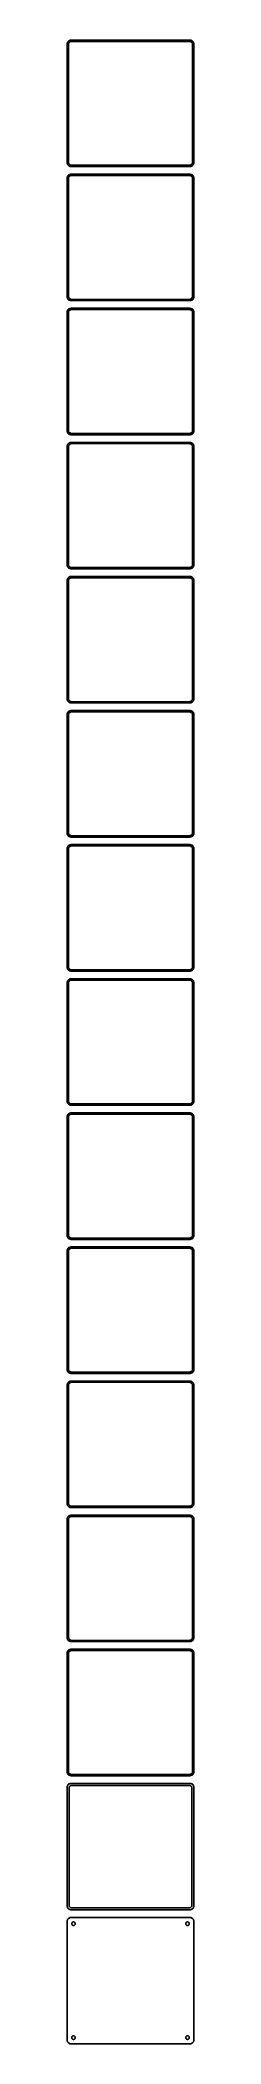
# Model space of a CAD drawing. Header units: metres. Extents: x -75 to 75, y 2310 to 4686.
import ezdxf

# ---------------------------------------------------------------- set-up
doc = ezdxf.new("R2010")
doc.units = ezdxf.units.M

msp = doc.modelspace()

# ---------------------------------------------------------------- linework, layer by layer
for p, q in [((-74.9606, 4681.63), (-75, 4681)), ((-75, 4681), (-75, 4541)), ((-74.8429, 4682.24), (-74.9606, 4681.63)), ((-74.6489, 4682.84), (-74.8429, 4682.24)), ((-74.3815, 4683.41), (-74.6489, 4682.84)), ((-74.0451, 4683.94), (-74.3815, 4683.41)), ((-73.6448, 4684.42), (-74.0451, 4683.94)), ((-73.1871, 4684.85), (-73.6448, 4684.42)), ((-73.5, 4680.5), (-73.4685, 4681)), ((-73.4685, 4681), (-73.3743, 4681.49)), ((-73.3743, 4681.49), (-73.2191, 4681.97)), ((-73.2191, 4681.97), (-73.0052, 4682.43)), ((-72.6791, 4685.22), (-73.1871, 4684.85)), ((-73.0052, 4682.43), (-72.7361, 4682.85)), ((-72.7361, 4682.85), (-72.4159, 4683.24)), ((-72.1289, 4685.52), (-72.6791, 4685.22)), ((-72.4159, 4683.24), (-72.0497, 4683.58)), ((-71.5451, 4685.76), (-72.1289, 4685.52)), ((-72.0497, 4683.58), (-71.6433, 4683.88)), ((-71.6433, 4683.88), (-71.2031, 4684.12)), ((-70.9369, 4685.91), (-71.5451, 4685.76)), ((-71.2031, 4684.12), (-70.7361, 4684.3)), ((-70.3139, 4685.99), (-70.9369, 4685.91)), ((-70.7361, 4684.3), (-70.2495, 4684.43)), ((70.3139, 4685.99), (-70.3139, 4685.99)), ((-70.2495, 4684.43), (-69.7512, 4684.49)), ((-69.7512, 4684.49), (69.7512, 4684.49)), ((69.7512, 4684.49), (70.2495, 4684.43)), ((70.2495, 4684.43), (70.7361, 4684.3)), ((70.9369, 4685.91), (70.3139, 4685.99)), ((70.7361, 4684.3), (71.2031, 4684.12)), ((71.5451, 4685.76), (70.9369, 4685.91)), ((71.2031, 4684.12), (71.6433, 4683.88)), ((72.1289, 4685.52), (71.5451, 4685.76)), ((71.6433, 4683.88), (72.0497, 4683.58)), ((72.0497, 4683.58), (72.4159, 4683.24)), ((72.6791, 4685.22), (72.1289, 4685.52)), ((72.4159, 4683.24), (72.7361, 4682.85)), ((73.1871, 4684.85), (72.6791, 4685.22)), ((72.7361, 4682.85), (73.0052, 4682.43)), ((73.0052, 4682.43), (73.2191, 4681.97)), ((73.6448, 4684.42), (73.1871, 4684.85)), ((73.2191, 4681.97), (73.3743, 4681.49)), ((73.3743, 4681.49), (73.4685, 4681)), ((73.4685, 4681), (73.5, 4680.5)), ((74.0451, 4683.94), (73.6448, 4684.42)), ((74.3815, 4683.41), (74.0451, 4683.94)), ((74.6489, 4682.84), (74.3815, 4683.41)), ((74.8429, 4682.24), (74.6489, 4682.84)), ((74.9606, 4681.63), (74.8429, 4682.24)), ((75, 4681), (74.9606, 4681.63)), ((75, 4541), (75, 4681)), ((-73.5, 4541.5), (-73.5, 4680.5)), ((73.5, 4680.5), (73.5, 4541.5)), ((-75, 4541), (-74.9606, 4540.37)), ((-74.9606, 4540.37), (-74.8429, 4539.76)), ((-74.8429, 4539.76), (-74.6489, 4539.16)), ((-74.6489, 4539.16), (-74.3815, 4538.59)), ((-74.3815, 4538.59), (-74.0451, 4538.06)), ((-73.4685, 4541), (-73.5, 4541.5)), ((-73.3743, 4540.51), (-73.4685, 4541)), ((-73.2191, 4540.03), (-73.3743, 4540.51)), ((-73.0052, 4539.57), (-73.2191, 4540.03)), ((-72.7361, 4539.15), (-73.0052, 4539.57)), ((-72.4159, 4538.76), (-72.7361, 4539.15)), ((-72.0497, 4538.42), (-72.4159, 4538.76)), ((-71.6433, 4538.12), (-72.0497, 4538.42)), ((72.0497, 4538.42), (71.6433, 4538.12)), ((72.4159, 4538.76), (72.0497, 4538.42)), ((72.7361, 4539.15), (72.4159, 4538.76)), ((73.0052, 4539.57), (72.7361, 4539.15)), ((73.2191, 4540.03), (73.0052, 4539.57)), ((73.3743, 4540.51), (73.2191, 4540.03)), ((73.4685, 4541), (73.3743, 4540.51)), ((73.5, 4541.5), (73.4685, 4541)), ((74.0451, 4538.06), (74.3815, 4538.59)), ((74.3815, 4538.59), (74.6489, 4539.16)), ((74.6489, 4539.16), (74.8429, 4539.76)), ((74.8429, 4539.76), (74.9606, 4540.37)), ((74.9606, 4540.37), (75, 4541)), ((-74.9606, 4522.63), (-75, 4522)), ((-75, 4522), (-75, 4382)), ((-74.8429, 4523.24), (-74.9606, 4522.63)), ((-74.6489, 4523.84), (-74.8429, 4523.24)), ((-74.3815, 4524.41), (-74.6489, 4523.84)), ((-74.0451, 4524.94), (-74.3815, 4524.41)), ((-74.0451, 4538.06), (-73.6448, 4537.58)), ((-73.6448, 4525.42), (-74.0451, 4524.94)), ((-73.6448, 4537.58), (-73.1871, 4537.15)), ((-73.1871, 4525.85), (-73.6448, 4525.42)), ((-73.5, 4521.5), (-73.4685, 4522)), ((-73.5, 4382.5), (-73.5, 4521.5)), ((-73.4685, 4522), (-73.3743, 4522.49)), ((-73.3743, 4522.49), (-73.2191, 4522.97)), ((-73.2191, 4522.97), (-73.0052, 4523.43)), ((-73.1871, 4537.15), (-72.6791, 4536.78)), ((-72.6791, 4526.22), (-73.1871, 4525.85)), ((-73.0052, 4523.43), (-72.7361, 4523.85)), ((-72.7361, 4523.85), (-72.4159, 4524.24)), ((-72.6791, 4536.78), (-72.1289, 4536.48)), ((-72.1289, 4526.52), (-72.6791, 4526.22)), ((-72.4159, 4524.24), (-72.0497, 4524.58)), ((-72.1289, 4536.48), (-71.5451, 4536.24)), ((-71.5451, 4526.76), (-72.1289, 4526.52)), ((-72.0497, 4524.58), (-71.6433, 4524.88)), ((-71.2031, 4537.88), (-71.6433, 4538.12)), ((-71.6433, 4524.88), (-71.2031, 4525.12)), ((-71.5451, 4536.24), (-70.9369, 4536.09)), ((-70.9369, 4526.91), (-71.5451, 4526.76)), ((-70.7361, 4537.7), (-71.2031, 4537.88)), ((-71.2031, 4525.12), (-70.7361, 4525.3)), ((-70.9369, 4536.09), (-70.3139, 4536.01)), ((-70.3139, 4526.99), (-70.9369, 4526.91)), ((-70.2495, 4537.57), (-70.7361, 4537.7)), ((-70.7361, 4525.3), (-70.2495, 4525.43)), ((-70.3139, 4536.01), (70.3139, 4536.01)), ((70.3139, 4526.99), (-70.3139, 4526.99)), ((-69.7512, 4537.51), (-70.2495, 4537.57)), ((-70.2495, 4525.43), (-69.7512, 4525.49)), ((69.7512, 4537.51), (-69.7512, 4537.51)), ((-69.7512, 4525.49), (69.7512, 4525.49)), ((70.2495, 4537.57), (69.7512, 4537.51)), ((69.7512, 4525.49), (70.2495, 4525.43)), ((70.7361, 4537.7), (70.2495, 4537.57)), ((70.2495, 4525.43), (70.7361, 4525.3)), ((70.3139, 4536.01), (70.9369, 4536.09)), ((70.9369, 4526.91), (70.3139, 4526.99)), ((71.2031, 4537.88), (70.7361, 4537.7)), ((70.7361, 4525.3), (71.2031, 4525.12)), ((70.9369, 4536.09), (71.5451, 4536.24)), ((71.5451, 4526.76), (70.9369, 4526.91)), ((71.6433, 4538.12), (71.2031, 4537.88)), ((71.2031, 4525.12), (71.6433, 4524.88)), ((71.5451, 4536.24), (72.1289, 4536.48)), ((72.1289, 4526.52), (71.5451, 4526.76)), ((71.6433, 4524.88), (72.0497, 4524.58)), ((72.0497, 4524.58), (72.4159, 4524.24)), ((72.1289, 4536.48), (72.6791, 4536.78)), ((72.6791, 4526.22), (72.1289, 4526.52)), ((72.4159, 4524.24), (72.7361, 4523.85)), ((72.6791, 4536.78), (73.1871, 4537.15)), ((73.1871, 4525.85), (72.6791, 4526.22)), ((72.7361, 4523.85), (73.0052, 4523.43)), ((73.0052, 4523.43), (73.2191, 4522.97)), ((73.1871, 4537.15), (73.6448, 4537.58)), ((73.6448, 4525.42), (73.1871, 4525.85)), ((73.2191, 4522.97), (73.3743, 4522.49)), ((73.3743, 4522.49), (73.4685, 4522)), ((73.4685, 4522), (73.5, 4521.5)), ((73.5, 4521.5), (73.5, 4382.5)), ((73.6448, 4537.58), (74.0451, 4538.06)), ((74.0451, 4524.94), (73.6448, 4525.42)), ((74.3815, 4524.41), (74.0451, 4524.94)), ((74.6489, 4523.84), (74.3815, 4524.41)), ((74.8429, 4523.24), (74.6489, 4523.84)), ((74.9606, 4522.63), (74.8429, 4523.24)), ((75, 4522), (74.9606, 4522.63)), ((75, 4382), (75, 4522)), ((-75, 4382), (-74.9606, 4381.37)), ((-74.9606, 4381.37), (-74.8429, 4380.76)), ((-74.8429, 4380.76), (-74.6489, 4380.16)), ((-74.6489, 4380.16), (-74.3815, 4379.59)), ((-74.3815, 4379.59), (-74.0451, 4379.06)), ((-74.0451, 4379.06), (-73.6448, 4378.58)), ((-73.6448, 4378.58), (-73.1871, 4378.15)), ((-73.4685, 4382), (-73.5, 4382.5)), ((-73.3743, 4381.51), (-73.4685, 4382)), ((-73.2191, 4381.03), (-73.3743, 4381.51)), ((-73.0052, 4380.57), (-73.2191, 4381.03)), ((-73.1871, 4378.15), (-72.6791, 4377.78)), ((-72.7361, 4380.15), (-73.0052, 4380.57)), ((-72.4159, 4379.76), (-72.7361, 4380.15)), ((-72.6791, 4377.78), (-72.1289, 4377.48)), ((-72.0497, 4379.42), (-72.4159, 4379.76)), ((-72.1289, 4377.48), (-71.5451, 4377.24)), ((-71.6433, 4379.12), (-72.0497, 4379.42)), ((-71.2031, 4378.88), (-71.6433, 4379.12)), ((-71.5451, 4377.24), (-70.9369, 4377.09)), ((-70.7361, 4378.7), (-71.2031, 4378.88)), ((-70.9369, 4377.09), (-70.3139, 4377.01)), ((-70.2495, 4378.57), (-70.7361, 4378.7)), ((-70.3139, 4377.01), (70.3139, 4377.01)), ((-69.7512, 4378.51), (-70.2495, 4378.57)), ((69.7512, 4378.51), (-69.7512, 4378.51)), ((70.2495, 4378.57), (69.7512, 4378.51)), ((70.7361, 4378.7), (70.2495, 4378.57)), ((70.3139, 4377.01), (70.9369, 4377.09)), ((71.2031, 4378.88), (70.7361, 4378.7)), ((70.9369, 4377.09), (71.5451, 4377.24)), ((71.6433, 4379.12), (71.2031, 4378.88)), ((71.5451, 4377.24), (72.1289, 4377.48)), ((72.0497, 4379.42), (71.6433, 4379.12)), ((72.4159, 4379.76), (72.0497, 4379.42)), ((72.1289, 4377.48), (72.6791, 4377.78)), ((72.7361, 4380.15), (72.4159, 4379.76)), ((72.6791, 4377.78), (73.1871, 4378.15)), ((73.0052, 4380.57), (72.7361, 4380.15)), ((73.2191, 4381.03), (73.0052, 4380.57)), ((73.1871, 4378.15), (73.6448, 4378.58)), ((73.3743, 4381.51), (73.2191, 4381.03)), ((73.4685, 4382), (73.3743, 4381.51)), ((73.5, 4382.5), (73.4685, 4382)), ((73.6448, 4378.58), (74.0451, 4379.06)), ((74.0451, 4379.06), (74.3815, 4379.59)), ((74.3815, 4379.59), (74.6489, 4380.16)), ((74.6489, 4380.16), (74.8429, 4380.76)), ((74.8429, 4380.76), (74.9606, 4381.37)), ((74.9606, 4381.37), (75, 4382)), ((-74.9606, 4363.63), (-75, 4363)), ((-75, 4363), (-75, 4223)), ((-74.8429, 4364.24), (-74.9606, 4363.63)), ((-74.6489, 4364.84), (-74.8429, 4364.24)), ((-74.3815, 4365.41), (-74.6489, 4364.84)), ((-74.0451, 4365.94), (-74.3815, 4365.41)), ((-73.6448, 4366.42), (-74.0451, 4365.94)), ((-73.1871, 4366.85), (-73.6448, 4366.42)), ((-73.5, 4362.5), (-73.4685, 4363)), ((-73.5, 4223.5), (-73.5, 4362.5)), ((-73.4685, 4363), (-73.3743, 4363.49)), ((-73.3743, 4363.49), (-73.2191, 4363.97)), ((-73.2191, 4363.97), (-73.0052, 4364.43)), ((-72.6791, 4367.22), (-73.1871, 4366.85)), ((-73.0052, 4364.43), (-72.7361, 4364.85)), ((-72.7361, 4364.85), (-72.4159, 4365.24)), ((-72.1289, 4367.52), (-72.6791, 4367.22)), ((-72.4159, 4365.24), (-72.0497, 4365.58)), ((-71.5451, 4367.76), (-72.1289, 4367.52)), ((-72.0497, 4365.58), (-71.6433, 4365.88)), ((-71.6433, 4365.88), (-71.2031, 4366.12)), ((-70.9369, 4367.91), (-71.5451, 4367.76)), ((-71.2031, 4366.12), (-70.7361, 4366.3)), ((-70.3139, 4367.99), (-70.9369, 4367.91)), ((-70.7361, 4366.3), (-70.2495, 4366.43)), ((70.3139, 4367.99), (-70.3139, 4367.99)), ((-70.2495, 4366.43), (-69.7512, 4366.49)), ((-69.7512, 4366.49), (69.7512, 4366.49)), ((69.7512, 4366.49), (70.2495, 4366.43)), ((70.2495, 4366.43), (70.7361, 4366.3)), ((70.9369, 4367.91), (70.3139, 4367.99)), ((70.7361, 4366.3), (71.2031, 4366.12)), ((71.5451, 4367.76), (70.9369, 4367.91)), ((71.2031, 4366.12), (71.6433, 4365.88)), ((72.1289, 4367.52), (71.5451, 4367.76)), ((71.6433, 4365.88), (72.0497, 4365.58)), ((72.0497, 4365.58), (72.4159, 4365.24)), ((72.6791, 4367.22), (72.1289, 4367.52)), ((72.4159, 4365.24), (72.7361, 4364.85)), ((73.1871, 4366.85), (72.6791, 4367.22)), ((72.7361, 4364.85), (73.0052, 4364.43)), ((73.0052, 4364.43), (73.2191, 4363.97)), ((73.6448, 4366.42), (73.1871, 4366.85)), ((73.2191, 4363.97), (73.3743, 4363.49)), ((73.3743, 4363.49), (73.4685, 4363)), ((73.4685, 4363), (73.5, 4362.5)), ((73.5, 4362.5), (73.5, 4223.5)), ((74.0451, 4365.94), (73.6448, 4366.42)), ((74.3815, 4365.41), (74.0451, 4365.94)), ((74.6489, 4364.84), (74.3815, 4365.41)), ((74.8429, 4364.24), (74.6489, 4364.84)), ((74.9606, 4363.63), (74.8429, 4364.24)), ((75, 4363), (74.9606, 4363.63)), ((75, 4223), (75, 4363)), ((-75, 4223), (-74.9606, 4222.37)), ((-74.9606, 4222.37), (-74.8429, 4221.76)), ((-74.8429, 4221.76), (-74.6489, 4221.16)), ((-74.6489, 4205.84), (-74.8429, 4205.24)), ((-74.6489, 4221.16), (-74.3815, 4220.59)), ((-74.3815, 4206.41), (-74.6489, 4205.84)), ((-74.3815, 4220.59), (-74.0451, 4220.06)), ((-74.0451, 4206.94), (-74.3815, 4206.41)), ((-74.0451, 4220.06), (-73.6448, 4219.58)), ((-73.6448, 4207.42), (-74.0451, 4206.94)), ((-73.6448, 4219.58), (-73.1871, 4219.15)), ((-73.1871, 4207.85), (-73.6448, 4207.42)), ((-73.4685, 4223), (-73.5, 4223.5)), ((-73.3743, 4222.51), (-73.4685, 4223)), ((-73.2191, 4222.03), (-73.3743, 4222.51)), ((-73.0052, 4221.57), (-73.2191, 4222.03)), ((-73.1871, 4219.15), (-72.6791, 4218.78)), ((-72.6791, 4208.22), (-73.1871, 4207.85)), ((-72.7361, 4221.15), (-73.0052, 4221.57)), ((-73.0052, 4205.43), (-72.7361, 4205.85)), ((-72.4159, 4220.76), (-72.7361, 4221.15)), ((-72.7361, 4205.85), (-72.4159, 4206.24)), ((-72.6791, 4218.78), (-72.1289, 4218.48)), ((-72.1289, 4208.52), (-72.6791, 4208.22)), ((-72.0497, 4220.42), (-72.4159, 4220.76)), ((-72.4159, 4206.24), (-72.0497, 4206.58)), ((-72.1289, 4218.48), (-71.5451, 4218.24)), ((-71.5451, 4208.76), (-72.1289, 4208.52)), ((-71.6433, 4220.12), (-72.0497, 4220.42)), ((-72.0497, 4206.58), (-71.6433, 4206.88)), ((-71.2031, 4219.88), (-71.6433, 4220.12)), ((-71.6433, 4206.88), (-71.2031, 4207.12)), ((-71.5451, 4218.24), (-70.9369, 4218.09)), ((-70.9369, 4208.91), (-71.5451, 4208.76)), ((-70.7361, 4219.7), (-71.2031, 4219.88)), ((-71.2031, 4207.12), (-70.7361, 4207.3)), ((-70.9369, 4218.09), (-70.3139, 4218.01)), ((-70.3139, 4208.99), (-70.9369, 4208.91)), ((-70.2495, 4219.57), (-70.7361, 4219.7)), ((-70.7361, 4207.3), (-70.2495, 4207.43)), ((-70.3139, 4218.01), (70.3139, 4218.01)), ((70.3139, 4208.99), (-70.3139, 4208.99)), ((-69.7512, 4219.51), (-70.2495, 4219.57)), ((-70.2495, 4207.43), (-69.7512, 4207.49)), ((69.7512, 4219.51), (-69.7512, 4219.51)), ((-69.7512, 4207.49), (69.7512, 4207.49)), ((70.2495, 4219.57), (69.7512, 4219.51)), ((69.7512, 4207.49), (70.2495, 4207.43)), ((70.7361, 4219.7), (70.2495, 4219.57)), ((70.2495, 4207.43), (70.7361, 4207.3)), ((70.3139, 4218.01), (70.9369, 4218.09)), ((70.9369, 4208.91), (70.3139, 4208.99)), ((71.2031, 4219.88), (70.7361, 4219.7)), ((70.7361, 4207.3), (71.2031, 4207.12)), ((70.9369, 4218.09), (71.5451, 4218.24)), ((71.5451, 4208.76), (70.9369, 4208.91)), ((71.6433, 4220.12), (71.2031, 4219.88)), ((71.2031, 4207.12), (71.6433, 4206.88)), ((71.5451, 4218.24), (72.1289, 4218.48)), ((72.1289, 4208.52), (71.5451, 4208.76)), ((72.0497, 4220.42), (71.6433, 4220.12)), ((71.6433, 4206.88), (72.0497, 4206.58)), ((72.4159, 4220.76), (72.0497, 4220.42)), ((72.0497, 4206.58), (72.4159, 4206.24)), ((72.1289, 4218.48), (72.6791, 4218.78)), ((72.6791, 4208.22), (72.1289, 4208.52)), ((72.7361, 4221.15), (72.4159, 4220.76)), ((72.4159, 4206.24), (72.7361, 4205.85)), ((72.6791, 4218.78), (73.1871, 4219.15)), ((73.1871, 4207.85), (72.6791, 4208.22)), ((73.0052, 4221.57), (72.7361, 4221.15)), ((72.7361, 4205.85), (73.0052, 4205.43)), ((73.2191, 4222.03), (73.0052, 4221.57)), ((73.1871, 4219.15), (73.6448, 4219.58)), ((73.6448, 4207.42), (73.1871, 4207.85)), ((73.3743, 4222.51), (73.2191, 4222.03)), ((73.4685, 4223), (73.3743, 4222.51)), ((73.5, 4223.5), (73.4685, 4223)), ((73.6448, 4219.58), (74.0451, 4220.06)), ((74.0451, 4206.94), (73.6448, 4207.42)), ((74.0451, 4220.06), (74.3815, 4220.59)), ((74.3815, 4206.41), (74.0451, 4206.94)), ((74.3815, 4220.59), (74.6489, 4221.16)), ((74.6489, 4205.84), (74.3815, 4206.41)), ((74.6489, 4221.16), (74.8429, 4221.76)), ((74.8429, 4205.24), (74.6489, 4205.84)), ((74.8429, 4221.76), (74.9606, 4222.37)), ((74.9606, 4222.37), (75, 4223)), ((-74.9606, 4204.63), (-75, 4204)), ((-75, 4204), (-75, 4064)), ((-74.8429, 4205.24), (-74.9606, 4204.63)), ((-73.5, 4203.5), (-73.4685, 4204)), ((-73.5, 4064.5), (-73.5, 4203.5)), ((-73.4685, 4204), (-73.3743, 4204.49)), ((-73.3743, 4204.49), (-73.2191, 4204.97)), ((-73.2191, 4204.97), (-73.0052, 4205.43)), ((73.0052, 4205.43), (73.2191, 4204.97)), ((73.2191, 4204.97), (73.3743, 4204.49)), ((73.3743, 4204.49), (73.4685, 4204)), ((73.4685, 4204), (73.5, 4203.5)), ((73.5, 4203.5), (73.5, 4064.5)), ((74.9606, 4204.63), (74.8429, 4205.24)), ((75, 4204), (74.9606, 4204.63)), ((75, 4064), (75, 4204)), ((-75, 4064), (-74.9606, 4063.37)), ((-74.9606, 4063.37), (-74.8429, 4062.76)), ((-73.4685, 4064), (-73.5, 4064.5)), ((-73.3743, 4063.51), (-73.4685, 4064)), ((-73.2191, 4063.03), (-73.3743, 4063.51)), ((-73.0052, 4062.57), (-73.2191, 4063.03)), ((73.2191, 4063.03), (73.0052, 4062.57)), ((73.3743, 4063.51), (73.2191, 4063.03)), ((73.4685, 4064), (73.3743, 4063.51)), ((73.5, 4064.5), (73.4685, 4064)), ((74.8429, 4062.76), (74.9606, 4063.37)), ((74.9606, 4063.37), (75, 4064)), ((-74.9606, 4045.63), (-75, 4045)), ((-75, 4045), (-75, 3905)), ((-74.8429, 4046.24), (-74.9606, 4045.63)), ((-74.8429, 4062.76), (-74.6489, 4062.16)), ((-74.6489, 4046.84), (-74.8429, 4046.24)), ((-74.6489, 4062.16), (-74.3815, 4061.59)), ((-74.3815, 4047.41), (-74.6489, 4046.84)), ((-74.3815, 4061.59), (-74.0451, 4061.06)), ((-74.0451, 4047.94), (-74.3815, 4047.41)), ((-74.0451, 4061.06), (-73.6448, 4060.58)), ((-73.6448, 4048.42), (-74.0451, 4047.94)), ((-73.6448, 4060.58), (-73.1871, 4060.15)), ((-73.1871, 4048.85), (-73.6448, 4048.42)), ((-73.5, 4044.5), (-73.4685, 4045)), ((-73.5, 3905.5), (-73.5, 4044.5)), ((-73.4685, 4045), (-73.3743, 4045.49)), ((-73.3743, 4045.49), (-73.2191, 4045.97)), ((-73.2191, 4045.97), (-73.0052, 4046.43)), ((-73.1871, 4060.15), (-72.6791, 4059.78)), ((-72.6791, 4049.22), (-73.1871, 4048.85)), ((-72.7361, 4062.15), (-73.0052, 4062.57)), ((-73.0052, 4046.43), (-72.7361, 4046.85)), ((-72.4159, 4061.76), (-72.7361, 4062.15)), ((-72.7361, 4046.85), (-72.4159, 4047.24)), ((-72.6791, 4059.78), (-72.1289, 4059.48)), ((-72.1289, 4049.52), (-72.6791, 4049.22)), ((-72.0497, 4061.42), (-72.4159, 4061.76)), ((-72.4159, 4047.24), (-72.0497, 4047.58)), ((-72.1289, 4059.48), (-71.5451, 4059.24)), ((-71.5451, 4049.76), (-72.1289, 4049.52)), ((-71.6433, 4061.12), (-72.0497, 4061.42)), ((-72.0497, 4047.58), (-71.6433, 4047.88)), ((-71.2031, 4060.88), (-71.6433, 4061.12)), ((-71.6433, 4047.88), (-71.2031, 4048.12)), ((-71.5451, 4059.24), (-70.9369, 4059.09)), ((-70.9369, 4049.91), (-71.5451, 4049.76)), ((-70.7361, 4060.7), (-71.2031, 4060.88)), ((-71.2031, 4048.12), (-70.7361, 4048.3)), ((-70.9369, 4059.09), (-70.3139, 4059.01)), ((-70.3139, 4049.99), (-70.9369, 4049.91)), ((-70.2495, 4060.57), (-70.7361, 4060.7)), ((-70.7361, 4048.3), (-70.2495, 4048.43)), ((-70.3139, 4059.01), (70.3139, 4059.01)), ((70.3139, 4049.99), (-70.3139, 4049.99)), ((-69.7512, 4060.51), (-70.2495, 4060.57)), ((-70.2495, 4048.43), (-69.7512, 4048.49)), ((69.7512, 4060.51), (-69.7512, 4060.51)), ((-69.7512, 4048.49), (69.7512, 4048.49)), ((70.2495, 4060.57), (69.7512, 4060.51)), ((69.7512, 4048.49), (70.2495, 4048.43)), ((70.7361, 4060.7), (70.2495, 4060.57)), ((70.2495, 4048.43), (70.7361, 4048.3)), ((70.3139, 4059.01), (70.9369, 4059.09)), ((70.9369, 4049.91), (70.3139, 4049.99)), ((71.2031, 4060.88), (70.7361, 4060.7)), ((70.7361, 4048.3), (71.2031, 4048.12)), ((70.9369, 4059.09), (71.5451, 4059.24)), ((71.5451, 4049.76), (70.9369, 4049.91)), ((71.6433, 4061.12), (71.2031, 4060.88)), ((71.2031, 4048.12), (71.6433, 4047.88)), ((71.5451, 4059.24), (72.1289, 4059.48)), ((72.1289, 4049.52), (71.5451, 4049.76)), ((72.0497, 4061.42), (71.6433, 4061.12)), ((71.6433, 4047.88), (72.0497, 4047.58)), ((72.4159, 4061.76), (72.0497, 4061.42)), ((72.0497, 4047.58), (72.4159, 4047.24)), ((72.1289, 4059.48), (72.6791, 4059.78)), ((72.6791, 4049.22), (72.1289, 4049.52)), ((72.7361, 4062.15), (72.4159, 4061.76)), ((72.4159, 4047.24), (72.7361, 4046.85)), ((72.6791, 4059.78), (73.1871, 4060.15)), ((73.1871, 4048.85), (72.6791, 4049.22)), ((73.0052, 4062.57), (72.7361, 4062.15)), ((72.7361, 4046.85), (73.0052, 4046.43)), ((73.0052, 4046.43), (73.2191, 4045.97)), ((73.1871, 4060.15), (73.6448, 4060.58)), ((73.6448, 4048.42), (73.1871, 4048.85)), ((73.2191, 4045.97), (73.3743, 4045.49)), ((73.3743, 4045.49), (73.4685, 4045)), ((73.4685, 4045), (73.5, 4044.5)), ((73.5, 4044.5), (73.5, 3905.5)), ((73.6448, 4060.58), (74.0451, 4061.06)), ((74.0451, 4047.94), (73.6448, 4048.42)), ((74.0451, 4061.06), (74.3815, 4061.59)), ((74.3815, 4047.41), (74.0451, 4047.94)), ((74.3815, 4061.59), (74.6489, 4062.16)), ((74.6489, 4046.84), (74.3815, 4047.41)), ((74.6489, 4062.16), (74.8429, 4062.76)), ((74.8429, 4046.24), (74.6489, 4046.84)), ((74.9606, 4045.63), (74.8429, 4046.24)), ((75, 4045), (74.9606, 4045.63)), ((75, 3905), (75, 4045)), ((-75, 3905), (-74.9606, 3904.37)), ((-74.9606, 3904.37), (-74.8429, 3903.76)), ((-74.8429, 3903.76), (-74.6489, 3903.16)), ((-74.6489, 3903.16), (-74.3815, 3902.59)), ((-74.3815, 3902.59), (-74.0451, 3902.06)), ((-74.0451, 3902.06), (-73.6448, 3901.58)), ((-73.6448, 3901.58), (-73.1871, 3901.15)), ((-73.4685, 3905), (-73.5, 3905.5)), ((-73.3743, 3904.51), (-73.4685, 3905)), ((-73.2191, 3904.03), (-73.3743, 3904.51)), ((-73.0052, 3903.57), (-73.2191, 3904.03)), ((-73.1871, 3901.15), (-72.6791, 3900.78)), ((-72.7361, 3903.15), (-73.0052, 3903.57)), ((-72.4159, 3902.76), (-72.7361, 3903.15)), ((-72.6791, 3900.78), (-72.1289, 3900.48)), ((-72.0497, 3902.42), (-72.4159, 3902.76)), ((-72.1289, 3900.48), (-71.5451, 3900.24)), ((-71.6433, 3902.12), (-72.0497, 3902.42)), ((-71.2031, 3901.88), (-71.6433, 3902.12)), ((-71.5451, 3900.24), (-70.9369, 3900.09)), ((-70.7361, 3901.7), (-71.2031, 3901.88)), ((-70.9369, 3900.09), (-70.3139, 3900.01)), ((-70.2495, 3901.57), (-70.7361, 3901.7)), ((-70.3139, 3900.01), (70.3139, 3900.01)), ((-69.7512, 3901.51), (-70.2495, 3901.57)), ((69.7512, 3901.51), (-69.7512, 3901.51)), ((70.2495, 3901.57), (69.7512, 3901.51)), ((70.7361, 3901.7), (70.2495, 3901.57)), ((70.3139, 3900.01), (70.9369, 3900.09)), ((71.2031, 3901.88), (70.7361, 3901.7)), ((70.9369, 3900.09), (71.5451, 3900.24)), ((71.6433, 3902.12), (71.2031, 3901.88)), ((71.5451, 3900.24), (72.1289, 3900.48)), ((72.0497, 3902.42), (71.6433, 3902.12)), ((72.4159, 3902.76), (72.0497, 3902.42)), ((72.1289, 3900.48), (72.6791, 3900.78)), ((72.7361, 3903.15), (72.4159, 3902.76)), ((72.6791, 3900.78), (73.1871, 3901.15)), ((73.0052, 3903.57), (72.7361, 3903.15)), ((73.2191, 3904.03), (73.0052, 3903.57)), ((73.1871, 3901.15), (73.6448, 3901.58)), ((73.3743, 3904.51), (73.2191, 3904.03)), ((73.4685, 3905), (73.3743, 3904.51)), ((73.5, 3905.5), (73.4685, 3905)), ((73.6448, 3901.58), (74.0451, 3902.06)), ((74.0451, 3902.06), (74.3815, 3902.59)), ((74.3815, 3902.59), (74.6489, 3903.16)), ((74.6489, 3903.16), (74.8429, 3903.76)), ((74.8429, 3903.76), (74.9606, 3904.37)), ((74.9606, 3904.37), (75, 3905)), ((-74.9606, 3886.63), (-75, 3886)), ((-75, 3886), (-75, 3746)), ((-74.8429, 3887.24), (-74.9606, 3886.63)), ((-74.6489, 3887.84), (-74.8429, 3887.24)), ((-74.3815, 3888.41), (-74.6489, 3887.84)), ((-74.0451, 3888.94), (-74.3815, 3888.41)), ((-73.6448, 3889.42), (-74.0451, 3888.94)), ((-73.1871, 3889.85), (-73.6448, 3889.42)), ((-73.5, 3885.5), (-73.4685, 3886)), ((-73.5, 3746.5), (-73.5, 3885.5)), ((-73.4685, 3886), (-73.3743, 3886.49)), ((-73.3743, 3886.49), (-73.2191, 3886.97)), ((-73.2191, 3886.97), (-73.0052, 3887.43)), ((-72.6791, 3890.22), (-73.1871, 3889.85)), ((-73.0052, 3887.43), (-72.7361, 3887.85)), ((-72.7361, 3887.85), (-72.4159, 3888.24)), ((-72.1289, 3890.52), (-72.6791, 3890.22)), ((-72.4159, 3888.24), (-72.0497, 3888.58)), ((-71.5451, 3890.76), (-72.1289, 3890.52)), ((-72.0497, 3888.58), (-71.6433, 3888.88)), ((-71.6433, 3888.88), (-71.2031, 3889.12)), ((-70.9369, 3890.91), (-71.5451, 3890.76)), ((-71.2031, 3889.12), (-70.7361, 3889.3)), ((-70.3139, 3890.99), (-70.9369, 3890.91)), ((-70.7361, 3889.3), (-70.2495, 3889.43)), ((70.3139, 3890.99), (-70.3139, 3890.99)), ((-70.2495, 3889.43), (-69.7512, 3889.49)), ((-69.7512, 3889.49), (69.7512, 3889.49)), ((69.7512, 3889.49), (70.2495, 3889.43)), ((70.2495, 3889.43), (70.7361, 3889.3)), ((70.9369, 3890.91), (70.3139, 3890.99)), ((70.7361, 3889.3), (71.2031, 3889.12)), ((71.5451, 3890.76), (70.9369, 3890.91)), ((71.2031, 3889.12), (71.6433, 3888.88)), ((72.1289, 3890.52), (71.5451, 3890.76)), ((71.6433, 3888.88), (72.0497, 3888.58)), ((72.0497, 3888.58), (72.4159, 3888.24)), ((72.6791, 3890.22), (72.1289, 3890.52)), ((72.4159, 3888.24), (72.7361, 3887.85)), ((73.1871, 3889.85), (72.6791, 3890.22)), ((72.7361, 3887.85), (73.0052, 3887.43)), ((73.0052, 3887.43), (73.2191, 3886.97)), ((73.6448, 3889.42), (73.1871, 3889.85)), ((73.2191, 3886.97), (73.3743, 3886.49)), ((73.3743, 3886.49), (73.4685, 3886)), ((73.4685, 3886), (73.5, 3885.5)), ((73.5, 3885.5), (73.5, 3746.5)), ((74.0451, 3888.94), (73.6448, 3889.42)), ((74.3815, 3888.41), (74.0451, 3888.94)), ((74.6489, 3887.84), (74.3815, 3888.41)), ((74.8429, 3887.24), (74.6489, 3887.84)), ((74.9606, 3886.63), (74.8429, 3887.24)), ((75, 3886), (74.9606, 3886.63)), ((75, 3746), (75, 3886)), ((-75, 3746), (-74.9606, 3745.37)), ((-74.9606, 3745.37), (-74.8429, 3744.76)), ((-74.8429, 3744.76), (-74.6489, 3744.16)), ((-74.6489, 3744.16), (-74.3815, 3743.59)), ((-74.3815, 3743.59), (-74.0451, 3743.06)), ((-74.0451, 3743.06), (-73.6448, 3742.58)), ((-73.6448, 3730.42), (-74.0451, 3729.94)), ((-73.6448, 3742.58), (-73.1871, 3742.15)), ((-73.1871, 3730.85), (-73.6448, 3730.42)), ((-73.4685, 3746), (-73.5, 3746.5)), ((-73.3743, 3745.51), (-73.4685, 3746)), ((-73.2191, 3745.03), (-73.3743, 3745.51)), ((-73.0052, 3744.57), (-73.2191, 3745.03)), ((-73.1871, 3742.15), (-72.6791, 3741.78)), ((-72.6791, 3731.22), (-73.1871, 3730.85)), ((-72.7361, 3744.15), (-73.0052, 3744.57)), ((-72.4159, 3743.76), (-72.7361, 3744.15)), ((-72.6791, 3741.78), (-72.1289, 3741.48)), ((-72.1289, 3731.52), (-72.6791, 3731.22)), ((-72.0497, 3743.42), (-72.4159, 3743.76)), ((-72.1289, 3741.48), (-71.5451, 3741.24)), ((-71.5451, 3731.76), (-72.1289, 3731.52)), ((-71.6433, 3743.12), (-72.0497, 3743.42)), ((-71.2031, 3742.88), (-71.6433, 3743.12)), ((-71.5451, 3741.24), (-70.9369, 3741.09)), ((-70.9369, 3731.91), (-71.5451, 3731.76)), ((-70.7361, 3742.7), (-71.2031, 3742.88)), ((-71.2031, 3730.12), (-70.7361, 3730.3)), ((-70.9369, 3741.09), (-70.3139, 3741.01)), ((-70.3139, 3731.99), (-70.9369, 3731.91)), ((-70.2495, 3742.57), (-70.7361, 3742.7)), ((-70.7361, 3730.3), (-70.2495, 3730.43)), ((-70.3139, 3741.01), (70.3139, 3741.01)), ((70.3139, 3731.99), (-70.3139, 3731.99)), ((-69.7512, 3742.51), (-70.2495, 3742.57)), ((-70.2495, 3730.43), (-69.7512, 3730.49)), ((69.7512, 3742.51), (-69.7512, 3742.51)), ((-69.7512, 3730.49), (69.7512, 3730.49)), ((70.2495, 3742.57), (69.7512, 3742.51)), ((69.7512, 3730.49), (70.2495, 3730.43)), ((70.7361, 3742.7), (70.2495, 3742.57)), ((70.2495, 3730.43), (70.7361, 3730.3)), ((70.3139, 3741.01), (70.9369, 3741.09)), ((70.9369, 3731.91), (70.3139, 3731.99)), ((71.2031, 3742.88), (70.7361, 3742.7)), ((70.7361, 3730.3), (71.2031, 3730.12)), ((70.9369, 3741.09), (71.5451, 3741.24)), ((71.5451, 3731.76), (70.9369, 3731.91)), ((71.6433, 3743.12), (71.2031, 3742.88)), ((71.5451, 3741.24), (72.1289, 3741.48)), ((72.1289, 3731.52), (71.5451, 3731.76)), ((72.0497, 3743.42), (71.6433, 3743.12)), ((72.4159, 3743.76), (72.0497, 3743.42)), ((72.1289, 3741.48), (72.6791, 3741.78)), ((72.6791, 3731.22), (72.1289, 3731.52)), ((72.7361, 3744.15), (72.4159, 3743.76)), ((72.6791, 3741.78), (73.1871, 3742.15)), ((73.1871, 3730.85), (72.6791, 3731.22)), ((73.0052, 3744.57), (72.7361, 3744.15)), ((73.2191, 3745.03), (73.0052, 3744.57)), ((73.1871, 3742.15), (73.6448, 3742.58)), ((73.6448, 3730.42), (73.1871, 3730.85)), ((73.3743, 3745.51), (73.2191, 3745.03)), ((73.4685, 3746), (73.3743, 3745.51)), ((73.5, 3746.5), (73.4685, 3746)), ((73.6448, 3742.58), (74.0451, 3743.06)), ((74.0451, 3729.94), (73.6448, 3730.42)), ((74.0451, 3743.06), (74.3815, 3743.59)), ((74.3815, 3743.59), (74.6489, 3744.16)), ((74.6489, 3744.16), (74.8429, 3744.76)), ((74.8429, 3744.76), (74.9606, 3745.37)), ((74.9606, 3745.37), (75, 3746)), ((-74.9606, 3727.63), (-75, 3727)), ((-75, 3727), (-75, 3587)), ((-74.8429, 3728.24), (-74.9606, 3727.63)), ((-74.6489, 3728.84), (-74.8429, 3728.24)), ((-74.3815, 3729.41), (-74.6489, 3728.84)), ((-74.0451, 3729.94), (-74.3815, 3729.41)), ((-73.5, 3726.5), (-73.4685, 3727)), ((-73.5, 3587.5), (-73.5, 3726.5)), ((-73.4685, 3727), (-73.3743, 3727.49)), ((-73.3743, 3727.49), (-73.2191, 3727.97)), ((-73.2191, 3727.97), (-73.0052, 3728.43)), ((-73.0052, 3728.43), (-72.7361, 3728.85)), ((-72.7361, 3728.85), (-72.4159, 3729.24)), ((-72.4159, 3729.24), (-72.0497, 3729.58)), ((-72.0497, 3729.58), (-71.6433, 3729.88)), ((-71.6433, 3729.88), (-71.2031, 3730.12)), ((71.2031, 3730.12), (71.6433, 3729.88)), ((71.6433, 3729.88), (72.0497, 3729.58)), ((72.0497, 3729.58), (72.4159, 3729.24)), ((72.4159, 3729.24), (72.7361, 3728.85)), ((72.7361, 3728.85), (73.0052, 3728.43)), ((73.0052, 3728.43), (73.2191, 3727.97)), ((73.2191, 3727.97), (73.3743, 3727.49)), ((73.3743, 3727.49), (73.4685, 3727)), ((73.4685, 3727), (73.5, 3726.5)), ((73.5, 3726.5), (73.5, 3587.5)), ((74.3815, 3729.41), (74.0451, 3729.94)), ((74.6489, 3728.84), (74.3815, 3729.41)), ((74.8429, 3728.24), (74.6489, 3728.84)), ((74.9606, 3727.63), (74.8429, 3728.24)), ((75, 3727), (74.9606, 3727.63)), ((75, 3587), (75, 3727)), ((-75, 3587), (-74.9606, 3586.37)), ((-74.9606, 3568.63), (-75, 3568)), ((-75, 3568), (-75, 3428)), ((-74.9606, 3586.37), (-74.8429, 3585.76)), ((-74.8429, 3569.24), (-74.9606, 3568.63)), ((-74.8429, 3585.76), (-74.6489, 3585.16)), ((-74.6489, 3569.84), (-74.8429, 3569.24)), ((-74.6489, 3585.16), (-74.3815, 3584.59)), ((-74.3815, 3570.41), (-74.6489, 3569.84)), ((-74.3815, 3584.59), (-74.0451, 3584.06)), ((-74.0451, 3570.94), (-74.3815, 3570.41)), ((-74.0451, 3584.06), (-73.6448, 3583.58)), ((-73.6448, 3571.42), (-74.0451, 3570.94)), ((-73.6448, 3583.58), (-73.1871, 3583.15)), ((-73.1871, 3571.85), (-73.6448, 3571.42)), ((-73.4685, 3587), (-73.5, 3587.5)), ((-73.5, 3567.5), (-73.4685, 3568)), ((-73.5, 3428.5), (-73.5, 3567.5)), ((-73.3743, 3586.51), (-73.4685, 3587)), ((-73.4685, 3568), (-73.3743, 3568.49)), ((-73.2191, 3586.03), (-73.3743, 3586.51)), ((-73.3743, 3568.49), (-73.2191, 3568.97)), ((-73.0052, 3585.57), (-73.2191, 3586.03)), ((-73.2191, 3568.97), (-73.0052, 3569.43)), ((-73.1871, 3583.15), (-72.6791, 3582.78)), ((-72.6791, 3572.22), (-73.1871, 3571.85)), ((-72.7361, 3585.15), (-73.0052, 3585.57)), ((-73.0052, 3569.43), (-72.7361, 3569.85)), ((-72.4159, 3584.76), (-72.7361, 3585.15)), ((-72.7361, 3569.85), (-72.4159, 3570.24)), ((-72.6791, 3582.78), (-72.1289, 3582.48)), ((-72.1289, 3572.52), (-72.6791, 3572.22)), ((-72.0497, 3584.42), (-72.4159, 3584.76)), ((-72.4159, 3570.24), (-72.0497, 3570.58)), ((-72.1289, 3582.48), (-71.5451, 3582.24)), ((-71.5451, 3572.76), (-72.1289, 3572.52)), ((-71.6433, 3584.12), (-72.0497, 3584.42)), ((-72.0497, 3570.58), (-71.6433, 3570.88)), ((-71.2031, 3583.88), (-71.6433, 3584.12)), ((-71.6433, 3570.88), (-71.2031, 3571.12)), ((-71.5451, 3582.24), (-70.9369, 3582.09)), ((-70.9369, 3572.91), (-71.5451, 3572.76)), ((-70.7361, 3583.7), (-71.2031, 3583.88)), ((-71.2031, 3571.12), (-70.7361, 3571.3)), ((-70.9369, 3582.09), (-70.3139, 3582.01)), ((-70.3139, 3572.99), (-70.9369, 3572.91)), ((-70.2495, 3583.57), (-70.7361, 3583.7)), ((-70.7361, 3571.3), (-70.2495, 3571.43)), ((-70.3139, 3582.01), (70.3139, 3582.01)), ((70.3139, 3572.99), (-70.3139, 3572.99)), ((-69.7512, 3583.51), (-70.2495, 3583.57)), ((-70.2495, 3571.43), (-69.7512, 3571.49)), ((69.7512, 3583.51), (-69.7512, 3583.51)), ((-69.7512, 3571.49), (69.7512, 3571.49)), ((70.2495, 3583.57), (69.7512, 3583.51)), ((69.7512, 3571.49), (70.2495, 3571.43)), ((70.7361, 3583.7), (70.2495, 3583.57)), ((70.2495, 3571.43), (70.7361, 3571.3)), ((70.3139, 3582.01), (70.9369, 3582.09)), ((70.9369, 3572.91), (70.3139, 3572.99)), ((71.2031, 3583.88), (70.7361, 3583.7)), ((70.7361, 3571.3), (71.2031, 3571.12)), ((70.9369, 3582.09), (71.5451, 3582.24)), ((71.5451, 3572.76), (70.9369, 3572.91)), ((71.6433, 3584.12), (71.2031, 3583.88)), ((71.2031, 3571.12), (71.6433, 3570.88)), ((71.5451, 3582.24), (72.1289, 3582.48)), ((72.1289, 3572.52), (71.5451, 3572.76)), ((72.0497, 3584.42), (71.6433, 3584.12)), ((71.6433, 3570.88), (72.0497, 3570.58)), ((72.4159, 3584.76), (72.0497, 3584.42)), ((72.0497, 3570.58), (72.4159, 3570.24)), ((72.1289, 3582.48), (72.6791, 3582.78)), ((72.6791, 3572.22), (72.1289, 3572.52)), ((72.7361, 3585.15), (72.4159, 3584.76)), ((72.4159, 3570.24), (72.7361, 3569.85)), ((72.6791, 3582.78), (73.1871, 3583.15)), ((73.1871, 3571.85), (72.6791, 3572.22)), ((73.0052, 3585.57), (72.7361, 3585.15)), ((72.7361, 3569.85), (73.0052, 3569.43)), ((73.2191, 3586.03), (73.0052, 3585.57)), ((73.0052, 3569.43), (73.2191, 3568.97)), ((73.1871, 3583.15), (73.6448, 3583.58)), ((73.6448, 3571.42), (73.1871, 3571.85)), ((73.3743, 3586.51), (73.2191, 3586.03)), ((73.2191, 3568.97), (73.3743, 3568.49)), ((73.4685, 3587), (73.3743, 3586.51)), ((73.3743, 3568.49), (73.4685, 3568)), ((73.5, 3587.5), (73.4685, 3587)), ((73.4685, 3568), (73.5, 3567.5)), ((73.5, 3567.5), (73.5, 3428.5)), ((73.6448, 3583.58), (74.0451, 3584.06)), ((74.0451, 3570.94), (73.6448, 3571.42)), ((74.0451, 3584.06), (74.3815, 3584.59)), ((74.3815, 3570.41), (74.0451, 3570.94)), ((74.3815, 3584.59), (74.6489, 3585.16)), ((74.6489, 3569.84), (74.3815, 3570.41)), ((74.6489, 3585.16), (74.8429, 3585.76)), ((74.8429, 3569.24), (74.6489, 3569.84)), ((74.8429, 3585.76), (74.9606, 3586.37)), ((74.9606, 3568.63), (74.8429, 3569.24)), ((74.9606, 3586.37), (75, 3587)), ((75, 3568), (74.9606, 3568.63)), ((75, 3428), (75, 3568)), ((-75, 3428), (-74.9606, 3427.37)), ((-74.9606, 3427.37), (-74.8429, 3426.76)), ((-74.8429, 3426.76), (-74.6489, 3426.16)), ((-74.6489, 3426.16), (-74.3815, 3425.59)), ((-74.3815, 3425.59), (-74.0451, 3425.06)), ((-74.0451, 3425.06), (-73.6448, 3424.58)), ((-73.6448, 3424.58), (-73.1871, 3424.15)), ((-73.4685, 3428), (-73.5, 3428.5)), ((-73.3743, 3427.51), (-73.4685, 3428)), ((-73.2191, 3427.03), (-73.3743, 3427.51)), ((-73.0052, 3426.57), (-73.2191, 3427.03)), ((-73.1871, 3424.15), (-72.6791, 3423.78)), ((-72.7361, 3426.15), (-73.0052, 3426.57)), ((-72.4159, 3425.76), (-72.7361, 3426.15)), ((-72.6791, 3423.78), (-72.1289, 3423.48)), ((-72.0497, 3425.42), (-72.4159, 3425.76)), ((-72.1289, 3423.48), (-71.5451, 3423.24)), ((-71.6433, 3425.12), (-72.0497, 3425.42)), ((-71.2031, 3424.88), (-71.6433, 3425.12)), ((-71.5451, 3423.24), (-70.9369, 3423.09)), ((-70.7361, 3424.7), (-71.2031, 3424.88)), ((-70.9369, 3423.09), (-70.3139, 3423.01)), ((-70.2495, 3424.57), (-70.7361, 3424.7)), ((-70.3139, 3423.01), (70.3139, 3423.01)), ((-69.7512, 3424.51), (-70.2495, 3424.57)), ((69.7512, 3424.51), (-69.7512, 3424.51)), ((70.2495, 3424.57), (69.7512, 3424.51)), ((70.7361, 3424.7), (70.2495, 3424.57)), ((70.3139, 3423.01), (70.9369, 3423.09)), ((71.2031, 3424.88), (70.7361, 3424.7)), ((70.9369, 3423.09), (71.5451, 3423.24)), ((71.6433, 3425.12), (71.2031, 3424.88)), ((71.5451, 3423.24), (72.1289, 3423.48)), ((72.0497, 3425.42), (71.6433, 3425.12)), ((72.4159, 3425.76), (72.0497, 3425.42)), ((72.1289, 3423.48), (72.6791, 3423.78)), ((72.7361, 3426.15), (72.4159, 3425.76)), ((72.6791, 3423.78), (73.1871, 3424.15)), ((73.0052, 3426.57), (72.7361, 3426.15)), ((73.2191, 3427.03), (73.0052, 3426.57)), ((73.1871, 3424.15), (73.6448, 3424.58)), ((73.3743, 3427.51), (73.2191, 3427.03)), ((73.4685, 3428), (73.3743, 3427.51)), ((73.5, 3428.5), (73.4685, 3428)), ((73.6448, 3424.58), (74.0451, 3425.06)), ((74.0451, 3425.06), (74.3815, 3425.59)), ((74.3815, 3425.59), (74.6489, 3426.16)), ((74.6489, 3426.16), (74.8429, 3426.76)), ((74.8429, 3426.76), (74.9606, 3427.37)), ((74.9606, 3427.37), (75, 3428)), ((-74.9606, 3409.63), (-75, 3409)), ((-75, 3409), (-75, 3269)), ((-74.8429, 3410.24), (-74.9606, 3409.63)), ((-74.6489, 3410.84), (-74.8429, 3410.24)), ((-74.3815, 3411.41), (-74.6489, 3410.84)), ((-74.0451, 3411.94), (-74.3815, 3411.41)), ((-73.6448, 3412.42), (-74.0451, 3411.94)), ((-73.1871, 3412.85), (-73.6448, 3412.42)), ((-73.5, 3408.5), (-73.4685, 3409)), ((-73.5, 3269.5), (-73.5, 3408.5)), ((-73.4685, 3409), (-73.3743, 3409.49)), ((-73.3743, 3409.49), (-73.2191, 3409.97)), ((-73.2191, 3409.97), (-73.0052, 3410.43)), ((-72.6791, 3413.22), (-73.1871, 3412.85)), ((-73.0052, 3410.43), (-72.7361, 3410.85)), ((-72.7361, 3410.85), (-72.4159, 3411.24)), ((-72.1289, 3413.52), (-72.6791, 3413.22)), ((-72.4159, 3411.24), (-72.0497, 3411.58)), ((-71.5451, 3413.76), (-72.1289, 3413.52)), ((-72.0497, 3411.58), (-71.6433, 3411.88)), ((-71.6433, 3411.88), (-71.2031, 3412.12)), ((-70.9369, 3413.91), (-71.5451, 3413.76)), ((-71.2031, 3412.12), (-70.7361, 3412.3)), ((-70.3139, 3413.99), (-70.9369, 3413.91)), ((-70.7361, 3412.3), (-70.2495, 3412.43)), ((70.3139, 3413.99), (-70.3139, 3413.99)), ((-70.2495, 3412.43), (-69.7512, 3412.49)), ((-69.7512, 3412.49), (69.7512, 3412.49)), ((69.7512, 3412.49), (70.2495, 3412.43)), ((70.2495, 3412.43), (70.7361, 3412.3)), ((70.9369, 3413.91), (70.3139, 3413.99)), ((70.7361, 3412.3), (71.2031, 3412.12)), ((71.5451, 3413.76), (70.9369, 3413.91)), ((71.2031, 3412.12), (71.6433, 3411.88)), ((72.1289, 3413.52), (71.5451, 3413.76)), ((71.6433, 3411.88), (72.0497, 3411.58)), ((72.0497, 3411.58), (72.4159, 3411.24)), ((72.6791, 3413.22), (72.1289, 3413.52)), ((72.4159, 3411.24), (72.7361, 3410.85)), ((73.1871, 3412.85), (72.6791, 3413.22)), ((72.7361, 3410.85), (73.0052, 3410.43)), ((73.0052, 3410.43), (73.2191, 3409.97)), ((73.6448, 3412.42), (73.1871, 3412.85)), ((73.2191, 3409.97), (73.3743, 3409.49)), ((73.3743, 3409.49), (73.4685, 3409)), ((73.4685, 3409), (73.5, 3408.5)), ((73.5, 3408.5), (73.5, 3269.5)), ((74.0451, 3411.94), (73.6448, 3412.42)), ((74.3815, 3411.41), (74.0451, 3411.94)), ((74.6489, 3410.84), (74.3815, 3411.41)), ((74.8429, 3410.24), (74.6489, 3410.84)), ((74.9606, 3409.63), (74.8429, 3410.24)), ((75, 3409), (74.9606, 3409.63)), ((75, 3269), (75, 3409)), ((-75, 3269), (-74.9606, 3268.37)), ((-74.9606, 3268.37), (-74.8429, 3267.76)), ((-74.8429, 3267.76), (-74.6489, 3267.16)), ((-74.6489, 3267.16), (-74.3815, 3266.59)), ((-74.3815, 3266.59), (-74.0451, 3266.06)), ((-74.0451, 3266.06), (-73.6448, 3265.58)), ((-73.6448, 3265.58), (-73.1871, 3265.15)), ((-73.4685, 3269), (-73.5, 3269.5)), ((-73.3743, 3268.51), (-73.4685, 3269)), ((-73.2191, 3268.03), (-73.3743, 3268.51)), ((-73.0052, 3267.57), (-73.2191, 3268.03)), ((-73.1871, 3265.15), (-72.6791, 3264.78)), ((-72.7361, 3267.15), (-73.0052, 3267.57)), ((-72.4159, 3266.76), (-72.7361, 3267.15)), ((-72.6791, 3264.78), (-72.1289, 3264.48)), ((-72.0497, 3266.42), (-72.4159, 3266.76)), ((-72.1289, 3264.48), (-71.5451, 3264.24)), ((-71.6433, 3266.12), (-72.0497, 3266.42)), ((-71.2031, 3265.88), (-71.6433, 3266.12)), ((-71.5451, 3264.24), (-70.9369, 3264.09)), ((-70.7361, 3265.7), (-71.2031, 3265.88)), ((-70.9369, 3264.09), (-70.3139, 3264.01)), ((-70.2495, 3265.57), (-70.7361, 3265.7)), ((-70.3139, 3264.01), (70.3139, 3264.01)), ((-69.7512, 3265.51), (-70.2495, 3265.57)), ((69.7512, 3265.51), (-69.7512, 3265.51)), ((70.2495, 3265.57), (69.7512, 3265.51)), ((70.7361, 3265.7), (70.2495, 3265.57)), ((70.3139, 3264.01), (70.9369, 3264.09)), ((71.2031, 3265.88), (70.7361, 3265.7)), ((70.9369, 3264.09), (71.5451, 3264.24)), ((71.6433, 3266.12), (71.2031, 3265.88)), ((71.5451, 3264.24), (72.1289, 3264.48)), ((72.0497, 3266.42), (71.6433, 3266.12)), ((72.4159, 3266.76), (72.0497, 3266.42)), ((72.1289, 3264.48), (72.6791, 3264.78)), ((72.7361, 3267.15), (72.4159, 3266.76)), ((72.6791, 3264.78), (73.1871, 3265.15)), ((73.0052, 3267.57), (72.7361, 3267.15)), ((73.2191, 3268.03), (73.0052, 3267.57)), ((73.1871, 3265.15), (73.6448, 3265.58)), ((73.3743, 3268.51), (73.2191, 3268.03)), ((73.4685, 3269), (73.3743, 3268.51)), ((73.5, 3269.5), (73.4685, 3269)), ((73.6448, 3265.58), (74.0451, 3266.06)), ((74.0451, 3266.06), (74.3815, 3266.59)), ((74.3815, 3266.59), (74.6489, 3267.16)), ((74.6489, 3267.16), (74.8429, 3267.76)), ((74.8429, 3267.76), (74.9606, 3268.37)), ((74.9606, 3268.37), (75, 3269)), ((-74.9606, 3250.63), (-75, 3250)), ((-75, 3250), (-75, 3110)), ((-74.8429, 3251.24), (-74.9606, 3250.63)), ((-74.6489, 3251.84), (-74.8429, 3251.24)), ((-74.3815, 3252.41), (-74.6489, 3251.84)), ((-74.0451, 3252.94), (-74.3815, 3252.41)), ((-73.6448, 3253.42), (-74.0451, 3252.94)), ((-73.1871, 3253.85), (-73.6448, 3253.42)), ((-73.5, 3249.5), (-73.4685, 3250)), ((-73.5, 3110.5), (-73.5, 3249.5)), ((-73.4685, 3250), (-73.3743, 3250.49)), ((-73.3743, 3250.49), (-73.2191, 3250.97)), ((-73.2191, 3250.97), (-73.0052, 3251.43)), ((-72.6791, 3254.22), (-73.1871, 3253.85)), ((-73.0052, 3251.43), (-72.7361, 3251.85)), ((-72.7361, 3251.85), (-72.4159, 3252.24)), ((-72.1289, 3254.52), (-72.6791, 3254.22)), ((-72.4159, 3252.24), (-72.0497, 3252.58)), ((-71.5451, 3254.76), (-72.1289, 3254.52)), ((-72.0497, 3252.58), (-71.6433, 3252.88)), ((-71.6433, 3252.88), (-71.2031, 3253.12)), ((-70.9369, 3254.91), (-71.5451, 3254.76)), ((-71.2031, 3253.12), (-70.7361, 3253.3)), ((-70.3139, 3254.99), (-70.9369, 3254.91)), ((-70.7361, 3253.3), (-70.2495, 3253.43)), ((70.3139, 3254.99), (-70.3139, 3254.99)), ((-70.2495, 3253.43), (-69.7512, 3253.49)), ((-69.7512, 3253.49), (69.7512, 3253.49)), ((69.7512, 3253.49), (70.2495, 3253.43)), ((70.2495, 3253.43), (70.7361, 3253.3)), ((70.9369, 3254.91), (70.3139, 3254.99)), ((70.7361, 3253.3), (71.2031, 3253.12)), ((71.5451, 3254.76), (70.9369, 3254.91)), ((71.2031, 3253.12), (71.6433, 3252.88)), ((72.1289, 3254.52), (71.5451, 3254.76)), ((71.6433, 3252.88), (72.0497, 3252.58)), ((72.0497, 3252.58), (72.4159, 3252.24)), ((72.6791, 3254.22), (72.1289, 3254.52)), ((72.4159, 3252.24), (72.7361, 3251.85)), ((73.1871, 3253.85), (72.6791, 3254.22)), ((72.7361, 3251.85), (73.0052, 3251.43)), ((73.0052, 3251.43), (73.2191, 3250.97)), ((73.6448, 3253.42), (73.1871, 3253.85)), ((73.2191, 3250.97), (73.3743, 3250.49)), ((73.3743, 3250.49), (73.4685, 3250)), ((73.4685, 3250), (73.5, 3249.5)), ((73.5, 3249.5), (73.5, 3110.5)), ((74.0451, 3252.94), (73.6448, 3253.42)), ((74.3815, 3252.41), (74.0451, 3252.94)), ((74.6489, 3251.84), (74.3815, 3252.41)), ((74.8429, 3251.24), (74.6489, 3251.84)), ((74.9606, 3250.63), (74.8429, 3251.24)), ((75, 3250), (74.9606, 3250.63)), ((75, 3110), (75, 3250)), ((-75, 3110), (-74.9606, 3109.37)), ((-74.9606, 3091.63), (-75, 3091)), ((-75, 3091), (-75, 2951)), ((-74.9606, 3109.37), (-74.8429, 3108.76)), ((-74.8429, 3092.24), (-74.9606, 3091.63)), ((-74.8429, 3108.76), (-74.6489, 3108.16)), ((-74.6489, 3092.84), (-74.8429, 3092.24)), ((-74.6489, 3108.16), (-74.3815, 3107.59)), ((-74.3815, 3093.41), (-74.6489, 3092.84)), ((-74.3815, 3107.59), (-74.0451, 3107.06)), ((-74.0451, 3093.94), (-74.3815, 3093.41)), ((-74.0451, 3107.06), (-73.6448, 3106.58)), ((-73.6448, 3094.42), (-74.0451, 3093.94)), ((-73.6448, 3106.58), (-73.1871, 3106.15)), ((-73.1871, 3094.85), (-73.6448, 3094.42)), ((-73.4685, 3110), (-73.5, 3110.5)), ((-73.5, 3090.5), (-73.4685, 3091)), ((-73.5, 2951.5), (-73.5, 3090.5)), ((-73.3743, 3109.51), (-73.4685, 3110)), ((-73.4685, 3091), (-73.3743, 3091.49)), ((-73.2191, 3109.03), (-73.3743, 3109.51)), ((-73.3743, 3091.49), (-73.2191, 3091.97)), ((-73.0052, 3108.57), (-73.2191, 3109.03)), ((-73.2191, 3091.97), (-73.0052, 3092.43)), ((-73.1871, 3106.15), (-72.6791, 3105.78)), ((-72.6791, 3095.22), (-73.1871, 3094.85)), ((-72.7361, 3108.15), (-73.0052, 3108.57)), ((-73.0052, 3092.43), (-72.7361, 3092.85)), ((-72.4159, 3107.76), (-72.7361, 3108.15)), ((-72.7361, 3092.85), (-72.4159, 3093.24)), ((-72.6791, 3105.78), (-72.1289, 3105.48)), ((-72.1289, 3095.52), (-72.6791, 3095.22)), ((-72.0497, 3107.42), (-72.4159, 3107.76)), ((-72.4159, 3093.24), (-72.0497, 3093.58)), ((-72.1289, 3105.48), (-71.5451, 3105.24)), ((-71.5451, 3095.76), (-72.1289, 3095.52)), ((-71.6433, 3107.12), (-72.0497, 3107.42)), ((-72.0497, 3093.58), (-71.6433, 3093.88)), ((-71.2031, 3106.88), (-71.6433, 3107.12)), ((-71.6433, 3093.88), (-71.2031, 3094.12)), ((-71.5451, 3105.24), (-70.9369, 3105.09)), ((-70.9369, 3095.91), (-71.5451, 3095.76)), ((-70.7361, 3106.7), (-71.2031, 3106.88)), ((-71.2031, 3094.12), (-70.7361, 3094.3)), ((-70.9369, 3105.09), (-70.3139, 3105.01)), ((-70.3139, 3095.99), (-70.9369, 3095.91)), ((-70.2495, 3106.57), (-70.7361, 3106.7)), ((-70.7361, 3094.3), (-70.2495, 3094.43)), ((-70.3139, 3105.01), (70.3139, 3105.01)), ((70.3139, 3095.99), (-70.3139, 3095.99)), ((-69.7512, 3106.51), (-70.2495, 3106.57)), ((-70.2495, 3094.43), (-69.7512, 3094.49)), ((69.7512, 3106.51), (-69.7512, 3106.51)), ((-69.7512, 3094.49), (69.7512, 3094.49)), ((70.2495, 3106.57), (69.7512, 3106.51)), ((69.7512, 3094.49), (70.2495, 3094.43)), ((70.7361, 3106.7), (70.2495, 3106.57)), ((70.2495, 3094.43), (70.7361, 3094.3)), ((70.3139, 3105.01), (70.9369, 3105.09)), ((70.9369, 3095.91), (70.3139, 3095.99)), ((71.2031, 3106.88), (70.7361, 3106.7)), ((70.7361, 3094.3), (71.2031, 3094.12)), ((70.9369, 3105.09), (71.5451, 3105.24)), ((71.5451, 3095.76), (70.9369, 3095.91)), ((71.6433, 3107.12), (71.2031, 3106.88)), ((71.2031, 3094.12), (71.6433, 3093.88)), ((71.5451, 3105.24), (72.1289, 3105.48)), ((72.1289, 3095.52), (71.5451, 3095.76)), ((72.0497, 3107.42), (71.6433, 3107.12)), ((71.6433, 3093.88), (72.0497, 3093.58)), ((72.4159, 3107.76), (72.0497, 3107.42)), ((72.0497, 3093.58), (72.4159, 3093.24)), ((72.1289, 3105.48), (72.6791, 3105.78)), ((72.6791, 3095.22), (72.1289, 3095.52)), ((72.7361, 3108.15), (72.4159, 3107.76)), ((72.4159, 3093.24), (72.7361, 3092.85)), ((72.6791, 3105.78), (73.1871, 3106.15)), ((73.1871, 3094.85), (72.6791, 3095.22)), ((73.0052, 3108.57), (72.7361, 3108.15)), ((72.7361, 3092.85), (73.0052, 3092.43)), ((73.2191, 3109.03), (73.0052, 3108.57)), ((73.0052, 3092.43), (73.2191, 3091.97)), ((73.1871, 3106.15), (73.6448, 3106.58)), ((73.6448, 3094.42), (73.1871, 3094.85)), ((73.3743, 3109.51), (73.2191, 3109.03)), ((73.2191, 3091.97), (73.3743, 3091.49)), ((73.4685, 3110), (73.3743, 3109.51)), ((73.3743, 3091.49), (73.4685, 3091)), ((73.5, 3110.5), (73.4685, 3110)), ((73.4685, 3091), (73.5, 3090.5)), ((73.5, 3090.5), (73.5, 2951.5)), ((73.6448, 3106.58), (74.0451, 3107.06)), ((74.0451, 3093.94), (73.6448, 3094.42)), ((74.0451, 3107.06), (74.3815, 3107.59)), ((74.3815, 3093.41), (74.0451, 3093.94)), ((74.3815, 3107.59), (74.6489, 3108.16)), ((74.6489, 3092.84), (74.3815, 3093.41)), ((74.6489, 3108.16), (74.8429, 3108.76)), ((74.8429, 3092.24), (74.6489, 3092.84)), ((74.8429, 3108.76), (74.9606, 3109.37)), ((74.9606, 3091.63), (74.8429, 3092.24)), ((74.9606, 3109.37), (75, 3110)), ((75, 3091), (74.9606, 3091.63)), ((75, 2951), (75, 3091)), ((-75, 2951), (-74.9606, 2950.37)), ((-74.9606, 2950.37), (-74.8429, 2949.76)), ((-74.8429, 2949.76), (-74.6489, 2949.16)), ((-74.6489, 2949.16), (-74.3815, 2948.59)), ((-74.3815, 2948.59), (-74.0451, 2948.06)), ((-74.0451, 2948.06), (-73.6448, 2947.58)), ((-73.6448, 2947.58), (-73.1871, 2947.15)), ((-73.4685, 2951), (-73.5, 2951.5)), ((-73.3743, 2950.51), (-73.4685, 2951)), ((-73.2191, 2950.03), (-73.3743, 2950.51)), ((-73.0052, 2949.57), (-73.2191, 2950.03)), ((-73.1871, 2947.15), (-72.6791, 2946.78)), ((-72.7361, 2949.15), (-73.0052, 2949.57)), ((-72.4159, 2948.76), (-72.7361, 2949.15)), ((-72.6791, 2946.78), (-72.1289, 2946.48)), ((-72.0497, 2948.42), (-72.4159, 2948.76)), ((-72.1289, 2946.48), (-71.5451, 2946.24)), ((-71.6433, 2948.12), (-72.0497, 2948.42)), ((-71.2031, 2947.88), (-71.6433, 2948.12)), ((-71.5451, 2946.24), (-70.9369, 2946.09)), ((-70.7361, 2947.7), (-71.2031, 2947.88)), ((-70.2495, 2947.57), (-70.7361, 2947.7)), ((-69.7512, 2947.51), (-70.2495, 2947.57)), ((69.7512, 2947.51), (-69.7512, 2947.51)), ((70.2495, 2947.57), (69.7512, 2947.51)), ((70.7361, 2947.7), (70.2495, 2947.57)), ((71.2031, 2947.88), (70.7361, 2947.7)), ((70.9369, 2946.09), (71.5451, 2946.24)), ((71.6433, 2948.12), (71.2031, 2947.88)), ((71.5451, 2946.24), (72.1289, 2946.48)), ((72.0497, 2948.42), (71.6433, 2948.12)), ((72.4159, 2948.76), (72.0497, 2948.42)), ((72.1289, 2946.48), (72.6791, 2946.78)), ((72.7361, 2949.15), (72.4159, 2948.76)), ((72.6791, 2946.78), (73.1871, 2947.15)), ((73.0052, 2949.57), (72.7361, 2949.15)), ((73.2191, 2950.03), (73.0052, 2949.57)), ((73.1871, 2947.15), (73.6448, 2947.58)), ((73.3743, 2950.51), (73.2191, 2950.03)), ((73.4685, 2951), (73.3743, 2950.51)), ((73.5, 2951.5), (73.4685, 2951)), ((73.6448, 2947.58), (74.0451, 2948.06)), ((74.0451, 2948.06), (74.3815, 2948.59)), ((74.3815, 2948.59), (74.6489, 2949.16)), ((74.6489, 2949.16), (74.8429, 2949.76)), ((74.8429, 2949.76), (74.9606, 2950.37)), ((74.9606, 2950.37), (75, 2951)), ((-74.9606, 2932.63), (-75, 2932)), ((-75, 2932), (-75, 2792)), ((-74.8429, 2933.24), (-74.9606, 2932.63)), ((-74.6489, 2933.84), (-74.8429, 2933.24)), ((-74.3815, 2934.41), (-74.6489, 2933.84)), ((-74.0451, 2934.94), (-74.3815, 2934.41)), ((-73.6448, 2935.42), (-74.0451, 2934.94)), ((-73.1871, 2935.85), (-73.6448, 2935.42)), ((-73.5, 2931.5), (-73.4685, 2932)), ((-73.5, 2792.5), (-73.5, 2931.5)), ((-73.4685, 2932), (-73.3743, 2932.49)), ((-73.3743, 2932.49), (-73.2191, 2932.97)), ((-73.2191, 2932.97), (-73.0052, 2933.43)), ((-72.6791, 2936.22), (-73.1871, 2935.85)), ((-73.0052, 2933.43), (-72.7361, 2933.85)), ((-72.7361, 2933.85), (-72.4159, 2934.24)), ((-72.1289, 2936.52), (-72.6791, 2936.22)), ((-72.4159, 2934.24), (-72.0497, 2934.58)), ((-71.5451, 2936.76), (-72.1289, 2936.52)), ((-72.0497, 2934.58), (-71.6433, 2934.88)), ((-71.6433, 2934.88), (-71.2031, 2935.12)), ((-70.9369, 2936.91), (-71.5451, 2936.76)), ((-71.2031, 2935.12), (-70.7361, 2935.3)), ((-70.9369, 2946.09), (-70.3139, 2946.01)), ((-70.3139, 2936.99), (-70.9369, 2936.91)), ((-70.7361, 2935.3), (-70.2495, 2935.43)), ((-70.3139, 2946.01), (70.3139, 2946.01)), ((70.3139, 2936.99), (-70.3139, 2936.99)), ((-70.2495, 2935.43), (-69.7512, 2935.49)), ((-69.7512, 2935.49), (69.7512, 2935.49)), ((69.7512, 2935.49), (70.2495, 2935.43)), ((70.2495, 2935.43), (70.7361, 2935.3)), ((70.3139, 2946.01), (70.9369, 2946.09)), ((70.9369, 2936.91), (70.3139, 2936.99)), ((70.7361, 2935.3), (71.2031, 2935.12)), ((71.5451, 2936.76), (70.9369, 2936.91)), ((71.2031, 2935.12), (71.6433, 2934.88)), ((72.1289, 2936.52), (71.5451, 2936.76)), ((71.6433, 2934.88), (72.0497, 2934.58)), ((72.0497, 2934.58), (72.4159, 2934.24)), ((72.6791, 2936.22), (72.1289, 2936.52)), ((72.4159, 2934.24), (72.7361, 2933.85)), ((73.1871, 2935.85), (72.6791, 2936.22)), ((72.7361, 2933.85), (73.0052, 2933.43)), ((73.0052, 2933.43), (73.2191, 2932.97)), ((73.6448, 2935.42), (73.1871, 2935.85)), ((73.2191, 2932.97), (73.3743, 2932.49)), ((73.3743, 2932.49), (73.4685, 2932)), ((73.4685, 2932), (73.5, 2931.5)), ((73.5, 2931.5), (73.5, 2792.5)), ((74.0451, 2934.94), (73.6448, 2935.42)), ((74.3815, 2934.41), (74.0451, 2934.94)), ((74.6489, 2933.84), (74.3815, 2934.41)), ((74.8429, 2933.24), (74.6489, 2933.84)), ((74.9606, 2932.63), (74.8429, 2933.24)), ((75, 2932), (74.9606, 2932.63)), ((75, 2792), (75, 2932)), ((-75, 2792), (-74.9606, 2791.37)), ((-74.9606, 2791.37), (-74.8429, 2790.76)), ((-74.8429, 2790.76), (-74.6489, 2790.16)), ((-74.6489, 2790.16), (-74.3815, 2789.59)), ((-74.3815, 2789.59), (-74.0451, 2789.06)), ((-74.0451, 2789.06), (-73.6448, 2788.58)), ((-73.6448, 2788.58), (-73.1871, 2788.15)), ((-73.4685, 2792), (-73.5, 2792.5)), ((-73.3743, 2791.51), (-73.4685, 2792)), ((-73.2191, 2791.03), (-73.3743, 2791.51)), ((-73.0052, 2790.57), (-73.2191, 2791.03)), ((-73.1871, 2788.15), (-72.6791, 2787.78)), ((-72.7361, 2790.15), (-73.0052, 2790.57)), ((-72.4159, 2789.76), (-72.7361, 2790.15)), ((-72.6791, 2787.78), (-72.1289, 2787.48)), ((-72.0497, 2789.42), (-72.4159, 2789.76)), ((-72.1289, 2787.48), (-71.5451, 2787.24)), ((-71.6433, 2789.12), (-72.0497, 2789.42)), ((-71.2031, 2788.88), (-71.6433, 2789.12)), ((-71.5451, 2787.24), (-70.9369, 2787.09)), ((-70.7361, 2788.7), (-71.2031, 2788.88)), ((-70.9369, 2787.09), (-70.3139, 2787.01)), ((-70.2495, 2788.57), (-70.7361, 2788.7)), ((-70.3139, 2787.01), (70.3139, 2787.01)), ((-69.7512, 2788.51), (-70.2495, 2788.57)), ((69.7512, 2788.51), (-69.7512, 2788.51)), ((70.2495, 2788.57), (69.7512, 2788.51)), ((70.7361, 2788.7), (70.2495, 2788.57)), ((70.3139, 2787.01), (70.9369, 2787.09)), ((71.2031, 2788.88), (70.7361, 2788.7)), ((70.9369, 2787.09), (71.5451, 2787.24)), ((71.6433, 2789.12), (71.2031, 2788.88)), ((71.5451, 2787.24), (72.1289, 2787.48)), ((72.0497, 2789.42), (71.6433, 2789.12)), ((72.4159, 2789.76), (72.0497, 2789.42)), ((72.1289, 2787.48), (72.6791, 2787.78)), ((72.7361, 2790.15), (72.4159, 2789.76)), ((72.6791, 2787.78), (73.1871, 2788.15)), ((73.0052, 2790.57), (72.7361, 2790.15)), ((73.2191, 2791.03), (73.0052, 2790.57)), ((73.1871, 2788.15), (73.6448, 2788.58)), ((73.3743, 2791.51), (73.2191, 2791.03)), ((73.4685, 2792), (73.3743, 2791.51)), ((73.5, 2792.5), (73.4685, 2792)), ((73.6448, 2788.58), (74.0451, 2789.06)), ((74.0451, 2789.06), (74.3815, 2789.59)), ((74.3815, 2789.59), (74.6489, 2790.16)), ((74.6489, 2790.16), (74.8429, 2790.76)), ((74.8429, 2790.76), (74.9606, 2791.37)), ((74.9606, 2791.37), (75, 2792)), ((-74.9606, 2773.63), (-75, 2773)), ((-75, 2773), (-75, 2633)), ((-74.8429, 2774.24), (-74.9606, 2773.63)), ((-74.6489, 2774.84), (-74.8429, 2774.24)), ((-74.3815, 2775.41), (-74.6489, 2774.84)), ((-74.0451, 2775.94), (-74.3815, 2775.41)), ((-73.6448, 2776.42), (-74.0451, 2775.94)), ((-73.1871, 2776.85), (-73.6448, 2776.42)), ((-73.5, 2772.5), (-73.4685, 2773)), ((-73.5, 2633.5), (-73.5, 2772.5)), ((-73.4685, 2773), (-73.3743, 2773.49)), ((-73.3743, 2773.49), (-73.2191, 2773.97)), ((-73.2191, 2773.97), (-73.0052, 2774.43)), ((-72.6791, 2777.22), (-73.1871, 2776.85)), ((-73.0052, 2774.43), (-72.7361, 2774.85)), ((-72.7361, 2774.85), (-72.4159, 2775.24)), ((-72.1289, 2777.52), (-72.6791, 2777.22)), ((-72.4159, 2775.24), (-72.0497, 2775.58)), ((-71.5451, 2777.76), (-72.1289, 2777.52)), ((-72.0497, 2775.58), (-71.6433, 2775.88)), ((-71.6433, 2775.88), (-71.2031, 2776.12)), ((-70.9369, 2777.91), (-71.5451, 2777.76)), ((-71.2031, 2776.12), (-70.7361, 2776.3)), ((-70.3139, 2777.99), (-70.9369, 2777.91)), ((-70.7361, 2776.3), (-70.2495, 2776.43)), ((70.3139, 2777.99), (-70.3139, 2777.99)), ((-70.2495, 2776.43), (-69.7512, 2776.49)), ((-69.7512, 2776.49), (69.7512, 2776.49)), ((69.7512, 2776.49), (70.2495, 2776.43)), ((70.2495, 2776.43), (70.7361, 2776.3)), ((70.9369, 2777.91), (70.3139, 2777.99)), ((70.7361, 2776.3), (71.2031, 2776.12)), ((71.5451, 2777.76), (70.9369, 2777.91)), ((71.2031, 2776.12), (71.6433, 2775.88)), ((72.1289, 2777.52), (71.5451, 2777.76)), ((71.6433, 2775.88), (72.0497, 2775.58)), ((72.0497, 2775.58), (72.4159, 2775.24)), ((72.6791, 2777.22), (72.1289, 2777.52)), ((72.4159, 2775.24), (72.7361, 2774.85)), ((73.1871, 2776.85), (72.6791, 2777.22)), ((72.7361, 2774.85), (73.0052, 2774.43)), ((73.0052, 2774.43), (73.2191, 2773.97)), ((73.6448, 2776.42), (73.1871, 2776.85)), ((73.2191, 2773.97), (73.3743, 2773.49)), ((73.3743, 2773.49), (73.4685, 2773)), ((73.4685, 2773), (73.5, 2772.5)), ((73.5, 2772.5), (73.5, 2633.5)), ((74.0451, 2775.94), (73.6448, 2776.42)), ((74.3815, 2775.41), (74.0451, 2775.94)), ((74.6489, 2774.84), (74.3815, 2775.41)), ((74.8429, 2774.24), (74.6489, 2774.84)), ((74.9606, 2773.63), (74.8429, 2774.24)), ((75, 2773), (74.9606, 2773.63)), ((75, 2633), (75, 2773)), ((-75, 2633), (-74.9606, 2632.37)), ((-74.9606, 2614.63), (-75, 2614)), ((-75, 2614), (-75, 2474)), ((-74.9606, 2632.37), (-74.8429, 2631.76)), ((-74.8429, 2615.24), (-74.9606, 2614.63)), ((-74.8429, 2631.76), (-74.6489, 2631.16)), ((-74.6489, 2615.84), (-74.8429, 2615.24)), ((-74.6489, 2631.16), (-74.3815, 2630.59)), ((-74.3815, 2616.41), (-74.6489, 2615.84)), ((-74.3815, 2630.59), (-74.0451, 2630.06)), ((-74.0451, 2616.94), (-74.3815, 2616.41)), ((-74.0451, 2630.06), (-73.6448, 2629.58)), ((-73.6448, 2617.42), (-74.0451, 2616.94)), ((-73.6448, 2629.58), (-73.1871, 2629.15)), ((-73.1871, 2617.85), (-73.6448, 2617.42)), ((-73.4685, 2633), (-73.5, 2633.5)), ((-73.3743, 2632.51), (-73.4685, 2633)), ((-73.2191, 2632.03), (-73.3743, 2632.51)), ((-73.0052, 2631.57), (-73.2191, 2632.03)), ((-73.1871, 2629.15), (-72.6791, 2628.78)), ((-72.6791, 2618.22), (-73.1871, 2617.85)), ((-72.7361, 2631.15), (-73.0052, 2631.57)), ((-72.4159, 2630.76), (-72.7361, 2631.15)), ((-72.6791, 2628.78), (-72.1289, 2628.48)), ((-72.1289, 2618.52), (-72.6791, 2618.22)), ((-72.6129, 2613.5), (-72.5884, 2613.89)), ((-72.5884, 2613.89), (-72.5151, 2614.27)), ((-72.5151, 2614.27), (-72.3943, 2614.65)), ((-72.0497, 2630.42), (-72.4159, 2630.76)), ((-72.3943, 2614.65), (-72.2279, 2615)), ((-72.2279, 2615), (-72.0184, 2615.33)), ((-72.1289, 2628.48), (-71.5451, 2628.24)), ((-71.5451, 2618.76), (-72.1289, 2618.52)), ((-71.6433, 2630.12), (-72.0497, 2630.42)), ((-72.0184, 2615.33), (-71.7692, 2615.63)), ((-71.7692, 2615.63), (-71.4843, 2615.9)), ((-71.2031, 2629.88), (-71.6433, 2630.12)), ((-71.5451, 2628.24), (-70.9369, 2628.09)), ((-70.9369, 2618.91), (-71.5451, 2618.76)), ((-71.4843, 2615.9), (-71.168, 2616.13)), ((-70.7361, 2629.7), (-71.2031, 2629.88)), ((-71.168, 2616.13), (-70.8254, 2616.32)), ((-70.9369, 2628.09), (-70.3139, 2628.01)), ((-70.3139, 2618.99), (-70.9369, 2618.91)), ((-70.8254, 2616.32), (-70.4619, 2616.46)), ((-70.2495, 2629.57), (-70.7361, 2629.7)), ((-70.4619, 2616.46), (-70.0833, 2616.56)), ((-70.3139, 2628.01), (70.3139, 2628.01)), ((70.3139, 2618.99), (-70.3139, 2618.99)), ((-69.7512, 2629.51), (-70.2495, 2629.57)), ((-70.0833, 2616.56), (-69.6955, 2616.61)), ((69.7512, 2629.51), (-69.7512, 2629.51)), ((-69.6955, 2616.61), (69.6955, 2616.61)), ((69.6955, 2616.61), (70.0833, 2616.56)), ((70.2495, 2629.57), (69.7512, 2629.51)), ((70.0833, 2616.56), (70.4619, 2616.46)), ((70.7361, 2629.7), (70.2495, 2629.57)), ((70.3139, 2628.01), (70.9369, 2628.09)), ((70.9369, 2618.91), (70.3139, 2618.99)), ((70.4619, 2616.46), (70.8254, 2616.32)), ((71.2031, 2629.88), (70.7361, 2629.7)), ((70.8254, 2616.32), (71.168, 2616.13)), ((70.9369, 2628.09), (71.5451, 2628.24)), ((71.5451, 2618.76), (70.9369, 2618.91)), ((71.168, 2616.13), (71.4843, 2615.9)), ((71.6433, 2630.12), (71.2031, 2629.88)), ((71.4843, 2615.9), (71.7692, 2615.63)), ((71.5451, 2628.24), (72.1289, 2628.48)), ((72.1289, 2618.52), (71.5451, 2618.76)), ((72.0497, 2630.42), (71.6433, 2630.12)), ((71.7692, 2615.63), (72.0184, 2615.33)), ((72.0184, 2615.33), (72.2279, 2615)), ((72.4159, 2630.76), (72.0497, 2630.42)), ((72.1289, 2628.48), (72.6791, 2628.78)), ((72.6791, 2618.22), (72.1289, 2618.52)), ((72.2279, 2615), (72.3943, 2614.65)), ((72.3943, 2614.65), (72.5151, 2614.27)), ((72.7361, 2631.15), (72.4159, 2630.76)), ((72.5151, 2614.27), (72.5884, 2613.89)), ((72.5884, 2613.89), (72.6129, 2613.5)), ((72.6791, 2628.78), (73.1871, 2629.15)), ((73.1871, 2617.85), (72.6791, 2618.22)), ((73.0052, 2631.57), (72.7361, 2631.15)), ((73.2191, 2632.03), (73.0052, 2631.57)), ((73.1871, 2629.15), (73.6448, 2629.58)), ((73.6448, 2617.42), (73.1871, 2617.85)), ((73.3743, 2632.51), (73.2191, 2632.03)), ((73.4685, 2633), (73.3743, 2632.51)), ((73.5, 2633.5), (73.4685, 2633)), ((73.6448, 2629.58), (74.0451, 2630.06)), ((74.0451, 2616.94), (73.6448, 2617.42)), ((74.0451, 2630.06), (74.3815, 2630.59)), ((74.3815, 2616.41), (74.0451, 2616.94)), ((74.3815, 2630.59), (74.6489, 2631.16)), ((74.6489, 2615.84), (74.3815, 2616.41)), ((74.6489, 2631.16), (74.8429, 2631.76)), ((74.8429, 2615.24), (74.6489, 2615.84)), ((74.8429, 2631.76), (74.9606, 2632.37)), ((74.9606, 2614.63), (74.8429, 2615.24)), ((74.9606, 2632.37), (75, 2633)), ((75, 2614), (74.9606, 2614.63)), ((75, 2474), (75, 2614)), ((-72.6129, 2474.5), (-72.6129, 2613.5)), ((72.6129, 2613.5), (72.6129, 2474.5)), ((-75, 2474), (-74.9606, 2473.37)), ((-74.9606, 2473.37), (-74.8429, 2472.76)), ((-74.8429, 2472.76), (-74.6489, 2472.16)), ((-74.6489, 2472.16), (-74.3815, 2471.59)), ((-74.3815, 2471.59), (-74.0451, 2471.06)), ((-74.0451, 2471.06), (-73.6448, 2470.58)), ((-72.5884, 2474.11), (-72.6129, 2474.5)), ((-72.5151, 2473.73), (-72.5884, 2474.11)), ((-72.3943, 2473.35), (-72.5151, 2473.73)), ((-72.2279, 2473), (-72.3943, 2473.35)), ((-72.0184, 2472.67), (-72.2279, 2473)), ((-71.7692, 2472.37), (-72.0184, 2472.67)), ((-71.4843, 2472.1), (-71.7692, 2472.37)), ((-71.168, 2471.87), (-71.4843, 2472.1)), ((-70.8254, 2471.68), (-71.168, 2471.87)), ((-70.4619, 2471.54), (-70.8254, 2471.68)), ((-70.0833, 2471.44), (-70.4619, 2471.54)), ((-69.6955, 2471.39), (-70.0833, 2471.44)), ((69.6955, 2471.39), (-69.6955, 2471.39)), ((70.0833, 2471.44), (69.6955, 2471.39)), ((70.4619, 2471.54), (70.0833, 2471.44)), ((70.8254, 2471.68), (70.4619, 2471.54)), ((71.168, 2471.87), (70.8254, 2471.68)), ((71.4843, 2472.1), (71.168, 2471.87)), ((71.7692, 2472.37), (71.4843, 2472.1)), ((72.0184, 2472.67), (71.7692, 2472.37)), ((72.2279, 2473), (72.0184, 2472.67)), ((72.3943, 2473.35), (72.2279, 2473)), ((72.5151, 2473.73), (72.3943, 2473.35)), ((72.5884, 2474.11), (72.5151, 2473.73)), ((72.6129, 2474.5), (72.5884, 2474.11)), ((73.6448, 2470.58), (74.0451, 2471.06)), ((74.0451, 2471.06), (74.3815, 2471.59)), ((74.3815, 2471.59), (74.6489, 2472.16)), ((74.6489, 2472.16), (74.8429, 2472.76)), ((74.8429, 2472.76), (74.9606, 2473.37)), ((74.9606, 2473.37), (75, 2474)), ((-74.9606, 2455.63), (-75, 2455)), ((-75, 2455), (-75, 2315)), ((-74.8429, 2456.24), (-74.9606, 2455.63)), ((-74.6489, 2456.84), (-74.8429, 2456.24)), ((-74.3815, 2457.41), (-74.6489, 2456.84)), ((-74.0451, 2457.94), (-74.3815, 2457.41)), ((-73.6448, 2458.42), (-74.0451, 2457.94)), ((-73.6448, 2470.58), (-73.1871, 2470.15)), ((-73.1871, 2458.85), (-73.6448, 2458.42)), ((-73.1871, 2470.15), (-72.6791, 2469.78)), ((-72.6791, 2459.22), (-73.1871, 2458.85)), ((-72.6791, 2469.78), (-72.1289, 2469.48)), ((-72.1289, 2459.52), (-72.6791, 2459.22)), ((-72.1289, 2469.48), (-71.5451, 2469.24)), ((-71.5451, 2459.76), (-72.1289, 2459.52)), ((-71.5451, 2469.24), (-70.9369, 2469.09)), ((-70.9369, 2459.91), (-71.5451, 2459.76)), ((-70.9369, 2469.09), (-70.3139, 2469.01)), ((-70.3139, 2459.99), (-70.9369, 2459.91)), ((-70.3139, 2469.01), (70.3139, 2469.01)), ((70.3139, 2459.99), (-70.3139, 2459.99)), ((-69.6353, 2452.5), (-69.6185, 2452.77)), ((-69.6185, 2452.23), (-69.6353, 2452.5)), ((-69.6185, 2452.77), (-69.5682, 2453.03)), ((-69.5682, 2451.97), (-69.6185, 2452.23)), ((-69.5682, 2453.03), (-69.4853, 2453.29)), ((-69.4853, 2451.71), (-69.5682, 2451.97)), ((-69.4853, 2453.29), (-69.3712, 2453.53)), ((-69.3712, 2451.47), (-69.4853, 2451.71)), ((-69.3712, 2453.53), (-69.2275, 2453.76)), ((-69.2275, 2451.24), (-69.3712, 2451.47)), ((-69.2275, 2453.76), (-69.0566, 2453.96)), ((-69.0566, 2451.04), (-69.2275, 2451.24)), ((-69.0566, 2453.96), (-68.8611, 2454.15)), ((-68.8611, 2450.85), (-69.0566, 2451.04)), ((-68.8611, 2454.15), (-68.6441, 2454.3)), ((-68.6441, 2450.7), (-68.8611, 2450.85)), ((-68.6441, 2454.3), (-68.4092, 2454.43)), ((-68.4092, 2450.57), (-68.6441, 2450.7)), ((-68.4092, 2454.43), (-68.1598, 2454.53)), ((-68.1598, 2450.47), (-68.4092, 2450.57)), ((-68.1598, 2454.53), (-67.9001, 2454.6)), ((-67.9001, 2450.4), (-68.1598, 2450.47)), ((-67.9001, 2454.6), (-67.6341, 2454.63)), ((-67.6341, 2450.37), (-67.9001, 2450.4)), ((-67.6341, 2454.63), (-67.3659, 2454.63)), ((-67.3659, 2450.37), (-67.6341, 2450.37)), ((-67.3659, 2454.63), (-67.0999, 2454.6)), ((-67.0999, 2450.4), (-67.3659, 2450.37)), ((-67.0999, 2454.6), (-66.8401, 2454.53)), ((-66.8401, 2450.47), (-67.0999, 2450.4)), ((-66.8401, 2454.53), (-66.5908, 2454.43)), ((-66.5908, 2450.57), (-66.8401, 2450.47)), ((-66.5908, 2454.43), (-66.3559, 2454.3)), ((-66.3559, 2450.7), (-66.5908, 2450.57)), ((-66.3559, 2454.3), (-66.1389, 2454.15)), ((-66.1389, 2450.85), (-66.3559, 2450.7)), ((-66.1389, 2454.15), (-65.9434, 2453.96)), ((-65.9434, 2451.04), (-66.1389, 2450.85)), ((-65.9434, 2453.96), (-65.7725, 2453.76)), ((-65.7725, 2451.24), (-65.9434, 2451.04)), ((-65.7725, 2453.76), (-65.6288, 2453.53)), ((-65.6288, 2451.47), (-65.7725, 2451.24)), ((-65.6288, 2453.53), (-65.5146, 2453.29)), ((-65.5146, 2451.71), (-65.6288, 2451.47)), ((-65.5146, 2453.29), (-65.4318, 2453.03)), ((-65.4318, 2451.97), (-65.5146, 2451.71)), ((-65.4318, 2453.03), (-65.3815, 2452.77)), ((-65.3815, 2452.23), (-65.4318, 2451.97)), ((-65.3815, 2452.77), (-65.3647, 2452.5)), ((-65.3647, 2452.5), (-65.3815, 2452.23)), ((65.3647, 2452.5), (65.3815, 2452.77)), ((65.3815, 2452.23), (65.3647, 2452.5)), ((65.3815, 2452.77), (65.4318, 2453.03)), ((65.4318, 2451.97), (65.3815, 2452.23)), ((65.4318, 2453.03), (65.5146, 2453.29)), ((65.5146, 2451.71), (65.4318, 2451.97)), ((65.5146, 2453.29), (65.6288, 2453.53)), ((65.6288, 2451.47), (65.5146, 2451.71)), ((65.6288, 2453.53), (65.7725, 2453.76)), ((65.7725, 2451.24), (65.6288, 2451.47)), ((65.7725, 2453.76), (65.9434, 2453.96)), ((65.9434, 2451.04), (65.7725, 2451.24)), ((65.9434, 2453.96), (66.1389, 2454.15)), ((66.1389, 2450.85), (65.9434, 2451.04)), ((66.1389, 2454.15), (66.3559, 2454.3)), ((66.3559, 2450.7), (66.1389, 2450.85)), ((66.3559, 2454.3), (66.5908, 2454.43)), ((66.5908, 2450.57), (66.3559, 2450.7)), ((66.5908, 2454.43), (66.8401, 2454.53)), ((66.8401, 2450.47), (66.5908, 2450.57)), ((66.8401, 2454.53), (67.0999, 2454.6)), ((67.0999, 2450.4), (66.8401, 2450.47)), ((67.0999, 2454.6), (67.3659, 2454.63)), ((67.3659, 2450.37), (67.0999, 2450.4)), ((67.3659, 2454.63), (67.6341, 2454.63)), ((67.6341, 2450.37), (67.3659, 2450.37)), ((67.6341, 2454.63), (67.9001, 2454.6)), ((67.9001, 2450.4), (67.6341, 2450.37)), ((67.9001, 2454.6), (68.1598, 2454.53)), ((68.1598, 2450.47), (67.9001, 2450.4)), ((68.1598, 2454.53), (68.4092, 2454.43)), ((68.4092, 2450.57), (68.1598, 2450.47)), ((68.4092, 2454.43), (68.6441, 2454.3)), ((68.6441, 2450.7), (68.4092, 2450.57)), ((68.6441, 2454.3), (68.8611, 2454.15)), ((68.8611, 2450.85), (68.6441, 2450.7)), ((68.8611, 2454.15), (69.0566, 2453.96)), ((69.0566, 2451.04), (68.8611, 2450.85)), ((69.0566, 2453.96), (69.2275, 2453.76)), ((69.2275, 2451.24), (69.0566, 2451.04)), ((69.2275, 2453.76), (69.3712, 2453.53)), ((69.3712, 2451.47), (69.2275, 2451.24)), ((69.3712, 2453.53), (69.4853, 2453.29)), ((69.4853, 2451.71), (69.3712, 2451.47)), ((69.4853, 2453.29), (69.5682, 2453.03)), ((69.5682, 2451.97), (69.4853, 2451.71)), ((69.5682, 2453.03), (69.6185, 2452.77)), ((69.6185, 2452.23), (69.5682, 2451.97)), ((69.6185, 2452.77), (69.6353, 2452.5)), ((69.6353, 2452.5), (69.6185, 2452.23)), ((70.3139, 2469.01), (70.9369, 2469.09)), ((70.9369, 2459.91), (70.3139, 2459.99)), ((70.9369, 2469.09), (71.5451, 2469.24)), ((71.5451, 2459.76), (70.9369, 2459.91)), ((71.5451, 2469.24), (72.1289, 2469.48)), ((72.1289, 2459.52), (71.5451, 2459.76)), ((72.1289, 2469.48), (72.6791, 2469.78)), ((72.6791, 2459.22), (72.1289, 2459.52)), ((72.6791, 2469.78), (73.1871, 2470.15)), ((73.1871, 2458.85), (72.6791, 2459.22)), ((73.1871, 2470.15), (73.6448, 2470.58)), ((73.6448, 2458.42), (73.1871, 2458.85)), ((74.0451, 2457.94), (73.6448, 2458.42)), ((74.3815, 2457.41), (74.0451, 2457.94)), ((74.6489, 2456.84), (74.3815, 2457.41)), ((74.8429, 2456.24), (74.6489, 2456.84)), ((74.9606, 2455.63), (74.8429, 2456.24)), ((75, 2455), (74.9606, 2455.63)), ((75, 2315), (75, 2455)), ((-75, 2315), (-74.9606, 2314.37)), ((-74.9606, 2314.37), (-74.8429, 2313.76)), ((-74.8429, 2313.76), (-74.6489, 2313.16)), ((-74.6489, 2313.16), (-74.3815, 2312.59)), ((-74.3815, 2312.59), (-74.0451, 2312.06)), ((-74.0451, 2312.06), (-73.6448, 2311.58)), ((-73.6448, 2311.58), (-73.1871, 2311.15)), ((-73.1871, 2311.15), (-72.6791, 2310.78)), ((-72.6791, 2310.78), (-72.1289, 2310.48)), ((-72.1289, 2310.48), (-71.5451, 2310.24)), ((-71.5451, 2310.24), (-70.9369, 2310.09)), ((-70.9369, 2310.09), (-70.3139, 2310.01)), ((-70.3139, 2310.01), (70.3139, 2310.01)), ((-69.6353, 2317.5), (-69.6185, 2317.77)), ((-69.6185, 2317.23), (-69.6353, 2317.5)), ((-69.6185, 2317.77), (-69.5682, 2318.03)), ((-69.5682, 2316.97), (-69.6185, 2317.23)), ((-69.5682, 2318.03), (-69.4853, 2318.29)), ((-69.4853, 2316.71), (-69.5682, 2316.97)), ((-69.4853, 2318.29), (-69.3712, 2318.53)), ((-69.3712, 2316.47), (-69.4853, 2316.71)), ((-69.3712, 2318.53), (-69.2275, 2318.76)), ((-69.2275, 2316.24), (-69.3712, 2316.47)), ((-69.2275, 2318.76), (-69.0566, 2318.96)), ((-69.0566, 2316.04), (-69.2275, 2316.24)), ((-69.0566, 2318.96), (-68.8611, 2319.15)), ((-68.8611, 2315.85), (-69.0566, 2316.04)), ((-68.8611, 2319.15), (-68.6441, 2319.3)), ((-68.6441, 2315.7), (-68.8611, 2315.85)), ((-68.6441, 2319.3), (-68.4092, 2319.43)), ((-68.4092, 2315.57), (-68.6441, 2315.7)), ((-68.4092, 2319.43), (-68.1598, 2319.53)), ((-68.1598, 2315.47), (-68.4092, 2315.57)), ((-68.1598, 2319.53), (-67.9001, 2319.6)), ((-67.9001, 2315.4), (-68.1598, 2315.47)), ((-67.9001, 2319.6), (-67.6341, 2319.63)), ((-67.6341, 2315.37), (-67.9001, 2315.4)), ((-67.6341, 2319.63), (-67.3659, 2319.63)), ((-67.3659, 2315.37), (-67.6341, 2315.37)), ((-67.3659, 2319.63), (-67.0999, 2319.6)), ((-67.0999, 2315.4), (-67.3659, 2315.37)), ((-67.0999, 2319.6), (-66.8401, 2319.53)), ((-66.8401, 2315.47), (-67.0999, 2315.4)), ((-66.8401, 2319.53), (-66.5908, 2319.43)), ((-66.5908, 2315.57), (-66.8401, 2315.47)), ((-66.5908, 2319.43), (-66.3559, 2319.3)), ((-66.3559, 2315.7), (-66.5908, 2315.57)), ((-66.3559, 2319.3), (-66.1389, 2319.15)), ((-66.1389, 2315.85), (-66.3559, 2315.7)), ((-66.1389, 2319.15), (-65.9434, 2318.96)), ((-65.9434, 2316.04), (-66.1389, 2315.85)), ((-65.9434, 2318.96), (-65.7725, 2318.76)), ((-65.7725, 2316.24), (-65.9434, 2316.04)), ((-65.7725, 2318.76), (-65.6288, 2318.53)), ((-65.6288, 2316.47), (-65.7725, 2316.24)), ((-65.6288, 2318.53), (-65.5146, 2318.29)), ((-65.5146, 2316.71), (-65.6288, 2316.47)), ((-65.5146, 2318.29), (-65.4318, 2318.03)), ((-65.4318, 2316.97), (-65.5146, 2316.71)), ((-65.4318, 2318.03), (-65.3815, 2317.77)), ((-65.3815, 2317.23), (-65.4318, 2316.97)), ((-65.3815, 2317.77), (-65.3647, 2317.5)), ((-65.3647, 2317.5), (-65.3815, 2317.23)), ((65.3647, 2317.5), (65.3815, 2317.77)), ((65.3815, 2317.23), (65.3647, 2317.5)), ((65.3815, 2317.77), (65.4318, 2318.03)), ((65.4318, 2316.97), (65.3815, 2317.23)), ((65.4318, 2318.03), (65.5146, 2318.29)), ((65.5146, 2316.71), (65.4318, 2316.97)), ((65.5146, 2318.29), (65.6288, 2318.53)), ((65.6288, 2316.47), (65.5146, 2316.71)), ((65.6288, 2318.53), (65.7725, 2318.76)), ((65.7725, 2316.24), (65.6288, 2316.47)), ((65.7725, 2318.76), (65.9434, 2318.96)), ((65.9434, 2316.04), (65.7725, 2316.24)), ((65.9434, 2318.96), (66.1389, 2319.15)), ((66.1389, 2315.85), (65.9434, 2316.04)), ((66.1389, 2319.15), (66.3559, 2319.3)), ((66.3559, 2315.7), (66.1389, 2315.85)), ((66.3559, 2319.3), (66.5908, 2319.43)), ((66.5908, 2315.57), (66.3559, 2315.7)), ((66.5908, 2319.43), (66.8401, 2319.53)), ((66.8401, 2315.47), (66.5908, 2315.57)), ((66.8401, 2319.53), (67.0999, 2319.6)), ((67.0999, 2315.4), (66.8401, 2315.47)), ((67.0999, 2319.6), (67.3659, 2319.63)), ((67.3659, 2315.37), (67.0999, 2315.4)), ((67.3659, 2319.63), (67.6341, 2319.63)), ((67.6341, 2315.37), (67.3659, 2315.37)), ((67.6341, 2319.63), (67.9001, 2319.6)), ((67.9001, 2315.4), (67.6341, 2315.37)), ((67.9001, 2319.6), (68.1598, 2319.53)), ((68.1598, 2315.47), (67.9001, 2315.4)), ((68.1598, 2319.53), (68.4092, 2319.43)), ((68.4092, 2315.57), (68.1598, 2315.47)), ((68.4092, 2319.43), (68.6441, 2319.3)), ((68.6441, 2315.7), (68.4092, 2315.57)), ((68.6441, 2319.3), (68.8611, 2319.15)), ((68.8611, 2315.85), (68.6441, 2315.7)), ((68.8611, 2319.15), (69.0566, 2318.96)), ((69.0566, 2316.04), (68.8611, 2315.85)), ((69.0566, 2318.96), (69.2275, 2318.76)), ((69.2275, 2316.24), (69.0566, 2316.04)), ((69.2275, 2318.76), (69.3712, 2318.53)), ((69.3712, 2316.47), (69.2275, 2316.24)), ((69.3712, 2318.53), (69.4853, 2318.29)), ((69.4853, 2316.71), (69.3712, 2316.47)), ((69.4853, 2318.29), (69.5682, 2318.03)), ((69.5682, 2316.97), (69.4853, 2316.71)), ((69.5682, 2318.03), (69.6185, 2317.77)), ((69.6185, 2317.23), (69.5682, 2316.97)), ((69.6185, 2317.77), (69.6353, 2317.5)), ((69.6353, 2317.5), (69.6185, 2317.23)), ((70.3139, 2310.01), (70.9369, 2310.09)), ((70.9369, 2310.09), (71.5451, 2310.24)), ((71.5451, 2310.24), (72.1289, 2310.48)), ((72.1289, 2310.48), (72.6791, 2310.78)), ((72.6791, 2310.78), (73.1871, 2311.15)), ((73.1871, 2311.15), (73.6448, 2311.58)), ((73.6448, 2311.58), (74.0451, 2312.06)), ((74.0451, 2312.06), (74.3815, 2312.59)), ((74.3815, 2312.59), (74.6489, 2313.16)), ((74.6489, 2313.16), (74.8429, 2313.76)), ((74.8429, 2313.76), (74.9606, 2314.37)), ((74.9606, 2314.37), (75, 2315))]:
    msp.add_line(p, q)

doc.saveas('drawing.dxf')
